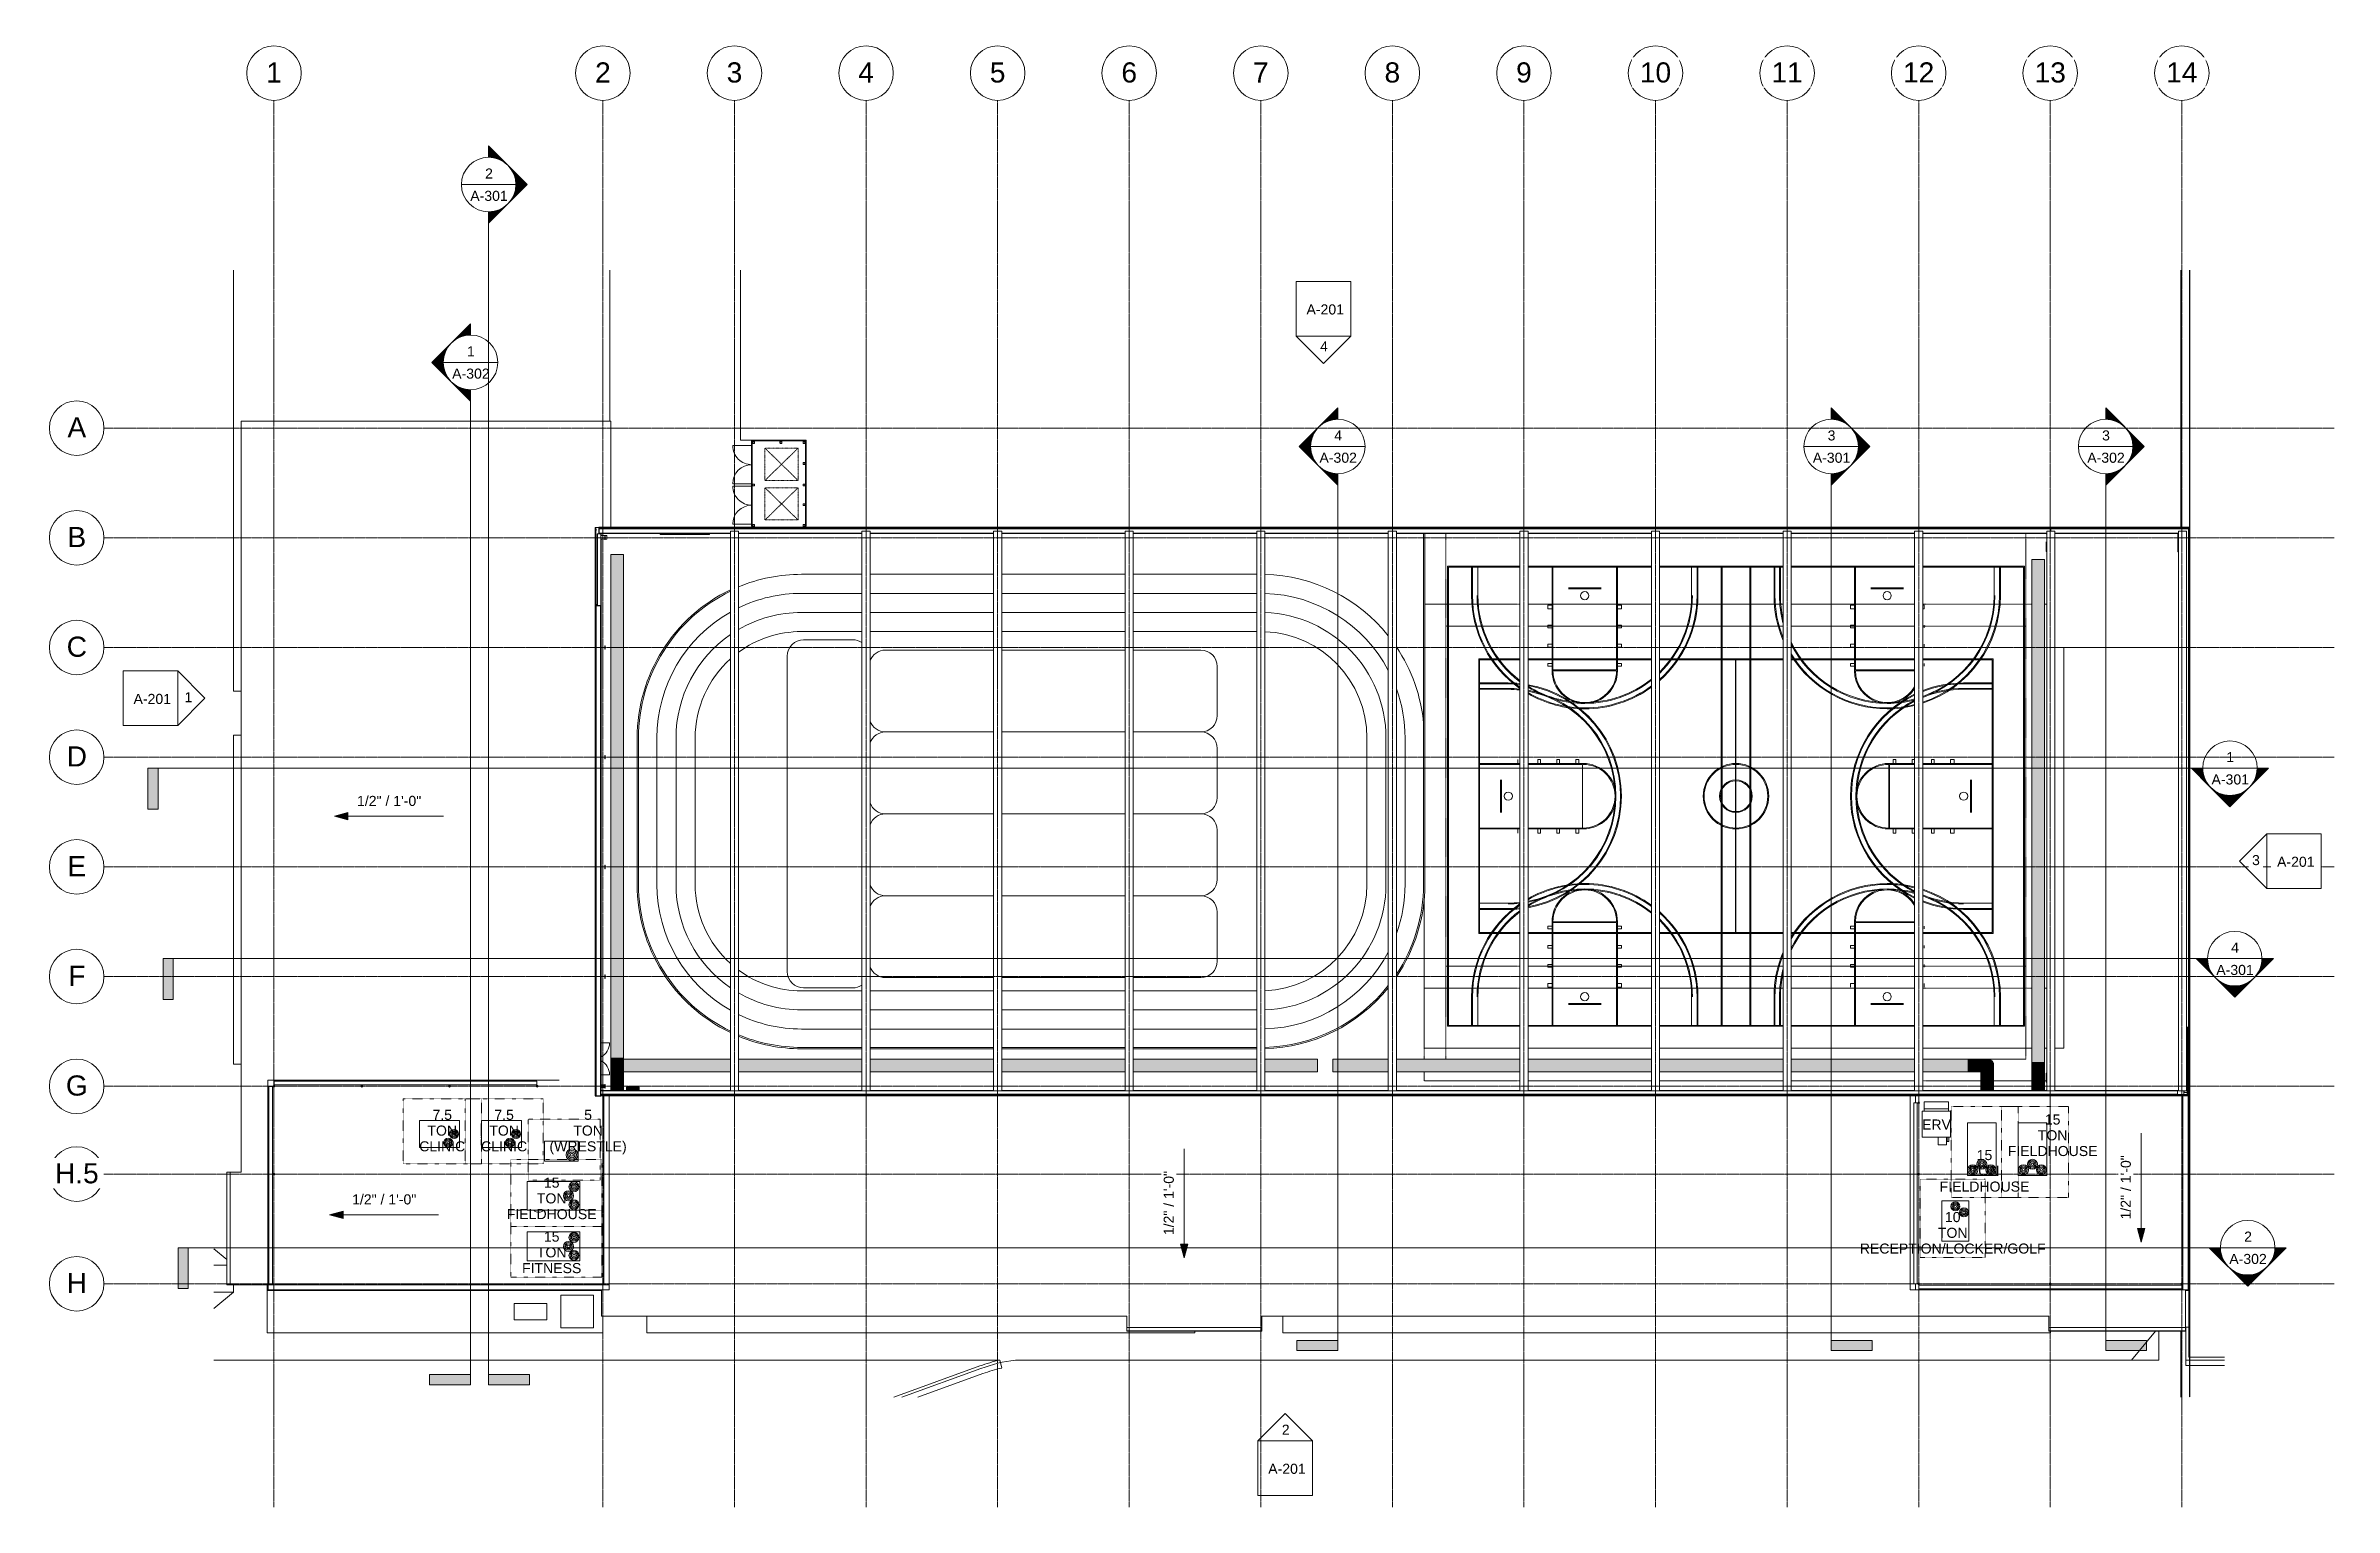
# Model space of a CAD drawing. Header units: inches. Extents: x 21571 to 32399, y -23276 to -19987.
# Drawn here: x 27364 to 32399, y -23276 to -20062 of the extents above; entities that cross this region are included whole.
import ezdxf

# ---------------------------------------------------------------- set-up
doc = ezdxf.new("R2010")
doc.units = ezdxf.units.IN
doc.header["$MEASUREMENT"] = 0
for name, pattern in [('Dash 1_16_', [0.125, 0.0625, -0.0625]), ('Dash dot', [0.625, 0.25, -0.1875, 0, -0.1875]), ('Grid Line 1_2_', [0.875, 0.5, -0.125, 0.125, -0.125]), ('Hidden', [0.28125, 0.1875, -0.09375]), ('Hidden 1_8_', [0.1875, 0.125, -0.0625])]:
    doc.linetypes.add(name, pattern=pattern)
for name, color, linetype, lineweight in [('A-DETL-HDLN', 90, 'Hidden 1_8_', 9), ('A-DOOR', 31, 'Continuous', 9), ('A-FLOR', 192, 'Continuous', 9), ('A-FLOR-CLRS', 90, 'Dash 1_16_', 9), ('A-FLOR-HRAL', 11, 'Continuous', 9), ('A-FLOR-OTLN', 90, 'Continuous', 9), ('A-GLAZ-CWMG', 51, 'Continuous', 9), ('A-PROP-SBCK', 71, 'Hidden', 25), ('A-ROOF', 132, 'Continuous', 9), ('A-ROOF-OTLN', 132, 'Continuous', 9), ('A-WALL', 113, 'Continuous', 9), ('A-WALL-PATT', 111, 'Continuous', 25), ('C-BLDG-PADS', 91, 'Continuous', 9), ('C-TOPO', 7, 'Continuous', 9), ('Conc', 7, 'Continuous', 9), ('E-ELEC-EQPM', 71, 'Continuous', 9), ('EOP-PR', 4, 'Continuous', 9), ('G-ANNO-DIMS', 111, 'Continuous', 9), ('G-ANNO-SYMB', 111, 'Continuous', 9), ('I-WALL', 2, 'Continuous', 9), ('L-SITE-WALL', 31, 'Continuous', 9), ('M-EQPM', 50, 'Continuous', 9), ('M-EQPM-IDEN', 50, 'Continuous', 9), ('M-HVAC-DUCT', 70, 'Continuous', 9), ('M-HVAC-DUCT-ANNO', 70, 'Continuous', 9), ('S-BEAM', 12, 'Continuous', 9), ('S-COLS', 52, 'Continuous', 9), ('S-GRID', 1, 'Continuous', 9), ('S-GRID-IDEN', 1, 'Continuous', 9)]:
    doc.layers.add(name, color=color, linetype=linetype, lineweight=lineweight)
doc.styles.add('Arial', font='arial.ttf', dxfattribs={"height": 44.258982})
doc.styles.add('Arial_1', font='arial.ttf', dxfattribs={"height": 22.129491})
pattern_1 = [(45, (5793.642, 0), (-23.758788, 23.758788), []), (45, (5793.642, 36), (-23.758788, 23.758788), [])]
pattern_2 = [(0, (5793.642, 0), (0, 30), []), (90, (5793.642, 0), (-30, 2e-15), [])]

msp = doc.modelspace()

# ---------------------------------------------------------------- texts
at = {"layer": 'G-ANNO-DIMS', "char_height": 22.129, "width": 168.21, "attachment_point": 1, "line_spacing_factor": 0.938532, "style": 'Arial_1', "bg_fill": 3, "box_fill_scale": 1.25, "bg_fill_color": 0, "bg_fill_transparency": 0}
for insert in [(28049, -21711.4), (28038.2, -22587.7)]:
    msp.add_mtext('1/2" / 1\'-0"', dxfattribs=dict(at, insert=insert))
at = {"layer": 'G-ANNO-SYMB', "attachment_point": 2, "line_spacing_factor": 0.938532, "style": 'Arial_1'}
for s, insert, char_height, width in [('2', (28339.4, -20331.7), 22.1, 20.52), ('A-301', (28339.4, -20380.8), 22.13, 98.28), ('1', (28299.6, -20722.7), 22.1, 20.52), ('A-302', (28299.6, -20771.7), 22.13, 98.28), ('4', (30207.8, -20907.7), 22.1, 20.52), ('3', (31293.3, -20907.7), 22.1, 20.52), ('3', (31897.2, -20907.7), 22.1, 20.52), ('A-302', (30207.8, -20956.7), 22.13, 98.28), ('A-301', (31293.3, -20956.7), 22.13, 98.28), ('A-302', (31897.2, -20956.7), 22.13, 98.28), ('1', (32170.6, -21615.1), 22.1, 20.52), ('A-301', (32170.6, -21664.2), 22.13, 98.28), ('4', (32181.1, -22034), 22.1, 20.52), ('A-301', (32181.1, -22083.1), 22.13, 98.28), ('2', (32209.7, -22669.6), 22.1, 20.52), ('A-302', (32209.7, -22718.7), 22.13, 98.28)]:
    msp.add_mtext(s, dxfattribs=dict(at, insert=insert, char_height=char_height, width=width))
at = {"layer": 'M-EQPM-IDEN', "attachment_point": 2, "line_spacing_factor": 0.938532, "style": 'Arial_1'}
for s, insert, char_height, width in [('7.5\\PTON\\PCLINIC', (28236.5, -22401.8), 22.13, 120.42), ('7.5\\PTON\\PCLINIC', (28372.6, -22401.8), 22.13, 120.42), ('5\\PTON\\P(WRESTLE)', (28557.4, -22401.8), 22.13, 201.96), ('ERV', (31524.2, -22423.1), 22.13, 75.6), ('15\\PTON\\PFIELDHOUSE', (31779.8, -22412.1), 22.13, 234.9), ('15\\PTON\\PFIELDHOUSE', (31629.9, -22490.3), 22.13, 234.9), ('15\\PTON\\PFIELDHOUSE', (28477.3, -22550.9), 22.13, 234.9), ('10\\PTON\\PRECEPTION/LOCKER/GOLF', (31559.9, -22626.6), 22.129, 486.27), ('15\\PTON\\PFITNESS', (28477.3, -22669.6), 22.13, 155.25)]:
    msp.add_mtext(s, dxfattribs=dict(at, insert=insert, char_height=char_height, width=width))

# ---------------------------------------------------------------- blocks, each defined once
blk = doc.blocks.new('Family7 - Family7-772884-Roof Low')
at = {"layer": 'S-BEAM'}
for p, q in [((23076.9, -22360.2), (23076.9, -21129.5)), ((23076.9, -21129.5), (23094.9, -21129.5)), ((23094.9, -21129.5), (23094.9, -22360.2)), ((23076.9, -22360.2), (23094.9, -22360.2))]:
    blk.add_line(p, q, dxfattribs=at)
blk = doc.blocks.new('Girt_Z - 8_D-904143-Roof Low')
at = {"layer": 'S-BEAM'}
for p, q in [((23076.9, -22360.1), (22791.5, -22360.1)), ((22791.5, -22367.4), (26260.9, -22367.4)), ((22791.5, -22367.5), (26260.9, -22367.5)), ((22791.5, -22368.1), (26260.9, -22368.1)), ((23366.4, -22360.1), (23094.9, -22360.1)), ((23655.9, -22360.1), (23384.4, -22360.1)), ((23945.4, -22360.1), (23673.9, -22360.1)), ((24234.9, -22360.1), (23963.4, -22360.1)), ((24524.4, -22360.1), (24252.9, -22360.1)), ((24813.9, -22360.1), (24542.4, -22360.1)), ((25103.4, -22360.1), (24831.9, -22360.1)), ((25392.9, -22360.1), (25121.4, -22360.1)), ((25682.4, -22360.1), (25410.9, -22360.1)), ((25971.9, -22360.1), (25700.4, -22360.1)), ((26260.9, -22360.1), (25991.3, -22360.1)), ((26260.9, -22360.1), (26260.9, -22360.2)), ((26260.9, -22360.2), (26260.9, -22367.4)), ((26260.9, -22367.4), (26260.9, -22367.5)), ((26260.9, -22367.5), (26260.9, -22368.1))]:
    blk.add_line(p, q, dxfattribs=at)
blk = doc.blocks.new('Girt_C - 8_D-560231-Roof Low')
at = {"layer": 'S-BEAM'}
for p, q in [((22805.3, -21139.1), (22791.5, -21139.1)), ((22792, -21147.1), (22800.8, -21147.1)), ((22801.3, -21147.1), (22805.3, -21147.1)), ((22805.3, -21139.1), (22805.3, -21139.2)), ((22805.3, -21139.2), (22805.3, -21146.9)), ((22805.3, -21146.9), (22805.3, -21147.1))]:
    blk.add_line(p, q, dxfattribs=at)
blk = doc.blocks.new('Girt_Z - 8_D-983210-Roof Low')
at = {"layer": 'S-BEAM'}
for p, q in [((22783.5, -21135.1), (22784.1, -21135.1)), ((22783.5, -21135.1), (22783.5, -21293.7)), ((22784.1, -21135.1), (22784.2, -21135.1)), ((22784.1, -21135.1), (22784.1, -21293.7)), ((22784.2, -21135.1), (22791.3, -21135.1)), ((22784.2, -21135.1), (22784.2, -21293.7)), ((22791.3, -21135.1), (22791.5, -21135.1)), ((22791.5, -21139.8), (22791.5, -21135.1)), ((22791.5, -21293.7), (22791.5, -21147.8))]:
    blk.add_line(p, q, dxfattribs=at)
blk = doc.blocks.new('Carrier_48TC_Standard_Efficiency_Gas_Heat_Electric_Cooling_Packaged_Rooftop_Unit_3_to_15_nominal_tons - 15 ton 48TC__16-873539-Roof Low')
at = {"layer": 'M-EQPM', "linetype": 'Dash dot'}
for p, q in [((-105.9, -79.7), (-105.9, 67.7)), ((-105.9, 67.7), (93.9, 67.7)), ((93.9, 67.7), (93.9, -79.7)), ((93.9, -79.7), (-105.9, -79.7))]:
    blk.add_line(p, q, dxfattribs=at)
at = {"layer": 'M-EQPM'}
for p, q in [((57.9, 31.7), (-57.9, 31.7)), ((-57.9, 31.7), (-57.9, -31.7)), ((57.9, -31.7), (57.9, 31.7)), ((58.1, 27.3), (57.9, 27.3)), ((57.9, 15.4), (58.1, 15.4)), ((58.1, 10.3), (57.9, 10.3)), ((57.9, 9.3), (58.1, 9.3)), ((58.1, 6.7), (57.9, 6.7)), ((58.1, 27.3), (58.1, 15.4)), ((58.1, 9.3), (58.1, 10.3)), ((58.1, 10.3), (58.1, 9.3)), ((58.1, 6.7), (58.1, -25.1)), ((-57.9, -31.7), (57.9, -31.7)), ((57.9, -25.1), (58.1, -25.1))]:
    blk.add_line(p, q, dxfattribs=at)
for centre, radius in [((-44.9, 19.7), 11), ((-44.9, 19.7), 8.25), ((-44.9, 19.7), 5.5), ((-44.9, 19.7), 2.75), ((-32.9, 0), 11), ((-32.9, 0), 8.25), ((-32.9, 0), 5.5), ((-32.9, 0), 2.75), ((-44.9, -19.7), 11), ((-44.9, -19.7), 8.25), ((-44.9, -19.7), 5.5), ((-44.9, -19.7), 2.75)]:
    blk.add_circle(centre, radius, dxfattribs=at)
blk = doc.blocks.new('Rectangular Mullion - Profile_Polycarbonate_Upper and left-750942-Roof Low')
at = {"layer": 'A-GLAZ-CWMG', "lineweight": 13}
for p, q in [((-3.622, 1.141125), (0, 1.141125)), ((-3.622, 0.787125), (-3.622, 1.141125)), ((-3.372, 0.787125), (-3.622, 0.787125)), ((-0.0625, 1.078625), (-3.5595, 1.078625)), ((-3.5595, 1.078625), (-3.5595, 0.849625)), ((-3.5595, 0.849625), (-3.372, 0.849625)), ((-3.372, 0.849625), (-3.372, 0.787125)), ((-0.0625, -0.922375), (-0.0625, 1.078625)), ((0, 1.141125), (0, -0.984875)), ((-2.834, -0.984875), (-2.834, -0.859875)), ((-2.834, -0.859875), (-2.7715, -0.859875)), ((0, -0.984875), (-2.834, -0.984875)), ((-2.7715, -0.859875), (-2.7715, -0.922375)), ((-2.7715, -0.922375), (-0.0625, -0.922375))]:
    blk.add_line(p, q, dxfattribs=at)
blk = doc.blocks.new('Rectangular Mullion - Profile_Polycarbonate_right-752683-Roof Low')
at = {"layer": 'A-GLAZ-CWMG', "lineweight": 13}
for p, q in [((0, 1.141125), (-3.622, 1.141125)), ((-3.622, 1.141125), (-3.622, 0.787125)), ((-3.622, 0.787125), (-3.372, 0.787125)), ((-3.5595, 0.849625), (-3.5595, 1.078625)), ((-3.5595, 1.078625), (-0.0625, 1.078625)), ((-3.372, 0.849625), (-3.5595, 0.849625)), ((-3.372, 0.787125), (-3.372, 0.849625)), ((-0.0625, 1.078625), (-0.0625, -0.922375)), ((0, -0.984875), (0, 1.141125)), ((-2.7715, -0.859875), (-2.834, -0.859875)), ((-2.834, -0.859875), (-2.834, -0.984875)), ((-2.834, -0.984875), (0, -0.984875)), ((-2.7715, -0.922375), (-2.7715, -0.859875)), ((-0.0625, -0.922375), (-2.7715, -0.922375))]:
    blk.add_line(p, q, dxfattribs=at)
blk = doc.blocks.new('Rectangular Mullion - Profile_Polycarbonate_Upper and left-1002642-Roof Low')
at = {"layer": 'A-GLAZ-CWMG', "lineweight": 13}
for p, q in [((-3.622, 1.141125), (0, 1.141125)), ((-3.622, 0.787125), (-3.622, 1.141125)), ((-3.372, 0.787125), (-3.622, 0.787125)), ((-0.0625, 1.078625), (-3.5595, 1.078625)), ((-3.5595, 1.078625), (-3.5595, 0.849625)), ((-3.5595, 0.849625), (-3.372, 0.849625)), ((-3.372, 0.849625), (-3.372, 0.787125)), ((-0.0625, -0.922375), (-0.0625, 1.078625)), ((0, 1.141125), (0, -0.984875)), ((-2.834, -0.984875), (-2.834, -0.859875)), ((-2.834, -0.859875), (-2.7715, -0.859875)), ((0, -0.984875), (-2.834, -0.984875)), ((-2.7715, -0.859875), (-2.7715, -0.922375)), ((-2.7715, -0.922375), (-0.0625, -0.922375))]:
    blk.add_line(p, q, dxfattribs=at)
blk = doc.blocks.new('Rectangular Mullion - Profile_Polycarbonate_right-1002643-Roof Low')
at = {"layer": 'A-GLAZ-CWMG', "lineweight": 13}
for p, q in [((0, 1.141125), (-3.622, 1.141125)), ((-3.622, 1.141125), (-3.622, 0.787125)), ((-3.622, 0.787125), (-3.372, 0.787125)), ((-3.5595, 0.849625), (-3.5595, 1.078625)), ((-3.5595, 1.078625), (-0.0625, 1.078625)), ((-3.372, 0.849625), (-3.5595, 0.849625)), ((-3.372, 0.787125), (-3.372, 0.849625)), ((-0.0625, 1.078625), (-0.0625, -0.922375)), ((0, -0.984875), (0, 1.141125)), ((-2.7715, -0.859875), (-2.834, -0.859875)), ((-2.834, -0.859875), (-2.834, -0.984875)), ((-2.834, -0.984875), (0, -0.984875)), ((-2.7715, -0.922375), (-2.7715, -0.859875)), ((-0.0625, -0.922375), (-2.7715, -0.922375))]:
    blk.add_line(p, q, dxfattribs=at)
blk = doc.blocks.new('Rectangular Mullion - Rectangular Mullion 1-827988-Roof Low')
at = {"layer": 'A-GLAZ-CWMG'}
for p, q in [((26285.5, -22797.4), (26284, -22797.4)), ((26285.5, -22796.4), (26285.5, -22797.4))]:
    blk.add_line(p, q, dxfattribs=at)
blk = doc.blocks.new('Rectangular Mullion - Rectangular Mullion 1-769201-Roof Low')
at = {"layer": 'A-GLAZ-CWMG'}
blk.add_line((26285.5, -22724), (26285.5, -22760.2), dxfattribs=at)
blk = doc.blocks.new('Rectangular Mullion - Rectangular Mullion 1-779532-Roof Low')
at = {"layer": 'A-GLAZ-CWMG'}
for p, q in [((26284, -22687.9), (26285.5, -22687.9)), ((26285.5, -22687.9), (26285.5, -22724))]:
    blk.add_line(p, q, dxfattribs=at)
blk = doc.blocks.new('Rectangular Mullion - Rectangular Mullion 1-1006469-Roof Low')
at = {"layer": 'A-GLAZ-CWMG'}
for p, q in [((22057.5, -22795.4), (22057.5, -22786.7)), ((22059, -22795.4), (22057.5, -22795.4)), ((22059.9, -22795.4), (22059.3, -22795.4))]:
    blk.add_line(p, q, dxfattribs=at)
blk = doc.blocks.new('HSS-Round Hollow Structural Section-Column - HSS4X0_220-947151-Roof Low')
at = {"layer": 'S-COLS'}
for radius, start, end in [(2, 0, 180), (2, 180, 0), (1.8, 0, 180), (1.8, 180, 0)]:
    blk.add_arc((0, 0), radius, start, end, dxfattribs=at)
blk = doc.blocks.new('HSS-Hollow Structural Section-Column - HSS6X6X1_4-806947-Roof Low')
at = {"layer": 'S-COLS'}
for p, q in [((-3, 0.1), (-3, 2.5)), ((-2.8, 2.5), (-2.8, 0.1)), ((-2.5, 3), (2.5, 3)), ((2.5, 2.8), (-2.5, 2.8)), ((2.8, 0.1), (2.8, 2.5)), ((3, 2.5), (3, 0.1)), ((-3, -2.5), (-3, -0.1)), ((-2.8, -0.1), (-2.8, -2.5)), ((-2.5, -2.8), (2.5, -2.8)), ((2.5, -3), (-2.5, -3)), ((2.8, -2.5), (2.8, -0.1)), ((3, -0.1), (3, -2.5))]:
    blk.add_line(p, q, dxfattribs=at)
for centre, radius, start, end in [((-2.5, 2.5), 0.466, 90, 180), ((-2.5, 2.5), 0.233, 90, 180), ((2.5, 2.5), 0.466, 360, 90), ((2.5, 2.5), 0.233, 0, 90), ((-2.5, -2.5), 0.466, 180, 270), ((-2.5, -2.5), 0.233, 180, 270), ((2.5, -2.5), 0.466, 270, 360), ((2.5, -2.5), 0.233, 270, 360)]:
    blk.add_arc(centre, radius, start, end, dxfattribs=at)
blk = doc.blocks.new('Girt_C - 8_D-947122-Roof Low')
at = {"layer": 'S-BEAM'}
for p, q in [((22651.1, -22339.1), (22073.1, -22339.1)), ((22073.1, -22339.2), (22073.1, -22339.1)), ((22073.1, -22346.9), (22073.1, -22339.2)), ((22073.1, -22347.1), (22073.1, -22346.9)), ((22073.1, -22347.1), (22651.1, -22347.1)), ((22651.1, -22339.1), (22651.1, -22339.2)), ((22651.1, -22339.2), (22651.1, -22346.9)), ((22651.1, -22346.9), (22651.1, -22347.1))]:
    blk.add_line(p, q, dxfattribs=at)
blk = doc.blocks.new('Girt_C - 8_D-948458-Roof Low')
at = {"layer": 'S-BEAM'}
for p, q in [((22061.6, -22350.6), (22061.6, -22786.7)), ((22061.6, -22350.6), (22061.8, -22350.6)), ((22061.8, -22350.6), (22069.5, -22350.6)), ((22069.5, -22350.6), (22069.6, -22350.6)), ((22069.6, -22786.7), (22069.6, -22350.6))]:
    blk.add_line(p, q, dxfattribs=at)
blk = doc.blocks.new('Door_Single_Storefront - one-815663-Roof Low')
at = {"layer": 'A-DOOR'}
blk.add_line((-17.6, -35.2), (-17.6, -16.5), dxfattribs=at)
blk.add_arc((-17.6, 0), 35.2, 270, 331.9067, dxfattribs=at)
blk = doc.blocks.new('Door_Single_Storefront - one-824383-Roof Low')
at = {"layer": 'A-DOOR'}
blk.add_line((-17.6, 35.2), (-17.6, 16.5), dxfattribs=at)
blk.add_arc((-17.6, 0), 35.2, 28.0933, 90, dxfattribs=at)
blk = doc.blocks.new('Carrier_48TC_Standard_Efficiency_Gas_Heat_Electric_Cooling_Packaged_Rooftop_Unit_3_to_15_nominal_tons - 7_5 ton 48TC__08-873531-Roof Low')
at = {"layer": 'M-EQPM', "linetype": 'Dash dot'}
for p, q in [((-92.1, 29.7), (-92.1, 65.7)), ((-92.1, 65.7), (80.1, 65.7)), ((80.1, 65.7), (80.1, -77.8)), ((-92.1, -77.8), (-92.1, -29.8)), ((80.1, -77.8), (-92.1, -77.8))]:
    blk.add_line(p, q, dxfattribs=at)
at = {"layer": 'M-EQPM'}
for p, q in [((44.1, 29.7), (-44.1, 29.7)), ((-44.1, 29.7), (-44.1, -29.8)), ((44.1, -29.8), (44.1, 29.7)), ((44.2, 24.7), (44.1, 24.7)), ((44.1, 12.1), (44.2, 12.1)), ((44.2, 8.1), (44.1, 8.1)), ((44.1, 7.1), (44.2, 7.1)), ((44.2, 4.9), (44.1, 4.9)), ((44.2, 24.7), (44.2, 12.1)), ((44.2, 7.1), (44.2, 8.1)), ((44.2, 8.1), (44.2, 7.1)), ((44.2, 4.9), (44.2, -23.5)), ((-44.1, -29.8), (44.1, -29.8)), ((44.1, -23.5), (44.2, -23.5))]:
    blk.add_line(p, q, dxfattribs=at)
for centre, radius in [((-32.1, 0), 10), ((-32.1, 0), 7.5), ((-32.1, 0), 5), ((-32.1, 0), 2.5), ((-19.1, 18.7), 10), ((-19.1, 18.7), 7.5), ((-19.1, 18.7), 5), ((-19.1, 18.7), 2.5)]:
    blk.add_circle(centre, radius, dxfattribs=at)
blk = doc.blocks.new('Carrier_48TC_Standard_Efficiency_Gas_Heat_Electric_Cooling_Packaged_Rooftop_Unit_3_to_15_nominal_tons - 7_5 ton 48TC__08-V3-Roof Low')
at = {"layer": 'M-EQPM', "linetype": 'Dash dot'}
for p, q in [((-92.1, -77.8), (-92.1, 65.7)), ((-92.1, 65.7), (80.1, 65.7)), ((80.1, 65.7), (80.1, -77.8)), ((80.1, -77.8), (-92.1, -77.8))]:
    blk.add_line(p, q, dxfattribs=at)
at = {"layer": 'M-EQPM'}
for p, q in [((44.1, 29.7), (-44.1, 29.7)), ((-44.1, 29.7), (-44.1, -29.8)), ((44.1, -29.8), (44.1, 29.7)), ((44.2, 24.7), (44.1, 24.7)), ((44.1, 12.1), (44.2, 12.1)), ((44.2, 8.1), (44.1, 8.1)), ((44.1, 7.1), (44.2, 7.1)), ((44.2, 4.9), (44.1, 4.9)), ((44.2, 24.7), (44.2, 12.1)), ((44.2, 7.1), (44.2, 8.1)), ((44.2, 8.1), (44.2, 7.1)), ((44.2, 4.9), (44.2, -23.5)), ((-44.1, -29.8), (44.1, -29.8)), ((44.1, -23.5), (44.2, -23.5))]:
    blk.add_line(p, q, dxfattribs=at)
for centre, radius in [((-32.1, 0), 10), ((-32.1, 0), 7.5), ((-32.1, 0), 5), ((-32.1, 0), 2.5), ((-19.1, 18.7), 10), ((-19.1, 18.7), 7.5), ((-19.1, 18.7), 5), ((-19.1, 18.7), 2.5)]:
    blk.add_circle(centre, radius, dxfattribs=at)
blk = doc.blocks.new('Carrier_48TC_Standard_Efficiency_Gas_Heat_Electric_Cooling_Packaged_Rooftop_Unit_3_to_15_nominal_tons - 5 ton 48TC__06-873527-Roof Low')
at = {"layer": 'M-EQPM', "linetype": 'Dash dot'}
for p, q in [((-85.2, -70), (-85.2, 64)), ((-85.2, 64), (73.2, 64)), ((73.2, 64), (73.2, -70)), ((73.2, -70), (-85.2, -70))]:
    blk.add_line(p, q, dxfattribs=at)
at = {"layer": 'M-EQPM'}
for p, q in [((37.2, 22), (-37.2, 22)), ((-37.2, 22), (-37.2, -22)), ((37.2, -22), (37.2, 22)), ((37.3, 19.7), (37.2, 19.7)), ((37.2, 9.2), (37.3, 9.2)), ((37.3, 5.3), (37.2, 5.3)), ((37.2, 4.2), (37.3, 4.2)), ((37.3, 1.4), (37.2, 1.4)), ((37.3, 19.7), (37.3, 9.2)), ((37.3, 4.2), (37.3, 5.3)), ((37.3, 5.3), (37.3, 4.2)), ((37.3, 1.4), (37.3, -15.4)), ((-37.2, -22), (37.2, -22)), ((37.2, -15.4), (37.3, -15.4))]:
    blk.add_line(p, q, dxfattribs=at)
for radius in [13, 9.75, 6.5, 3.25]:
    blk.add_circle((-23.2, 8), radius, dxfattribs=at)
blk = doc.blocks.new('Carrier_48TC_Standard_Efficiency_Gas_Heat_Electric_Cooling_Packaged_Rooftop_Unit_3_to_15_nominal_tons - 10 ton 48TC__12-873535-Roof Low')
at = {"layer": 'M-EQPM', "linetype": 'Dash dot'}
for p, q in [((-92.1, -77.8), (-92.1, 65.7)), ((-92.1, 65.7), (80.1, 65.7)), ((80.1, 65.7), (80.1, -77.8)), ((80.1, -77.8), (-92.1, -77.8))]:
    blk.add_line(p, q, dxfattribs=at)
at = {"layer": 'M-EQPM'}
for p, q in [((44.1, 29.7), (-44.1, 29.7)), ((-44.1, 29.7), (-44.1, -29.8)), ((44.1, -29.8), (44.1, 29.7)), ((44.2, 24.7), (44.1, 24.7)), ((44.1, 12.1), (44.2, 12.1)), ((44.2, 8.1), (44.1, 8.1)), ((44.1, 7.1), (44.2, 7.1)), ((44.2, 4.9), (44.1, 4.9)), ((44.2, 24.7), (44.2, 12.1)), ((44.2, 7.1), (44.2, 8.1)), ((44.2, 8.1), (44.2, 7.1)), ((44.2, 4.9), (44.2, -23.5)), ((-44.1, -29.8), (44.1, -29.8)), ((44.1, -23.5), (44.2, -23.5))]:
    blk.add_line(p, q, dxfattribs=at)
for centre, radius in [((-32.1, 0), 10), ((-32.1, 0), 7.5), ((-32.1, 0), 5), ((-32.1, 0), 2.5), ((-19.1, 18.7), 10), ((-19.1, 18.7), 7.5), ((-19.1, 18.7), 5), ((-19.1, 18.7), 2.5)]:
    blk.add_circle(centre, radius, dxfattribs=at)
blk = doc.blocks.new('he3xrtf - 115 V Single Phase-880047-Roof Low')
at = {"layer": 'M-EQPM', "lineweight": 15}
for p, q in [((28.6, 31.2), (-28.6, 31.2)), ((-28.6, 31.2), (-28.6, -31.2)), ((28.6, -31.2), (28.6, 31.2)), ((28.6, 27), (33.8, 27)), ((28.6, -27), (28.6, 27)), ((33.8, 27), (48.5, 27)), ((33.8, 27), (33.8, -27)), ((48.5, 27), (48.5, -27)), ((-45.4, -4), (-28.6, -4)), ((-45.4, -4), (-45.4, -22)), ((-28.6, -22), (-45.4, -22)), ((-38.7, -27.8), (-38.7, -23.8)), ((-28.6, -23.8), (-38.7, -23.8)), ((-38.7, -27.8), (-28.6, -27.8)), ((-28.6, -4), (-28.6, -22)), ((-28.6, -31.2), (28.6, -31.2)), ((33.8, -27), (28.6, -27)), ((48.5, -27), (33.8, -27))]:
    blk.add_line(p, q, dxfattribs=at)
blk = doc.blocks.new('Girt_Z - 8_D-984127-Roof Low')
at = {"layer": 'S-BEAM'}
for p, q in [((26282.6, -22364.1), (26282.6, -22220.5)), ((26282.7, -22364.1), (26282.7, -22220.5)), ((26283.3, -22364.1), (26283.3, -22220.5)), ((26275.3, -22360.2), (26275.3, -22364.1)), ((26275.4, -22364.1), (26275.3, -22364.1)), ((26282.2, -22364.1), (26275.4, -22364.1)), ((26282.6, -22364.1), (26282.2, -22364.1)), ((26282.7, -22364.1), (26282.6, -22364.1)), ((26283.3, -22364.1), (26282.7, -22364.1))]:
    blk.add_line(p, q, dxfattribs=at)
blk = doc.blocks.new('Round Elbow - 1_5 D-870650-Roof Low')
at = {"layer": 'M-HVAC-DUCT'}
for points in [[(25810.6, -22304.1), (25856.4, -22304.1), (25856.1, -22301.5), (25855.2, -22298.7), (25854.2, -22296.6), (25852.9, -22294.9), (25851.4, -22293.3), (25849.4, -22291.9), (25846.8, -22290.8), (25844.4, -22290.2), (25841.2, -22290.1), (25800.4, -22290.1), (25800.4, -22304.1), (25805.5, -22304.1)], [(25842.1, -22318.1), (25843.6, -22317.9), (25845.4, -22317.7), (25847.3, -22317.1), (25849.7, -22315.9), (25851.6, -22314.5), (25853.1, -22313.1), (25854.6, -22310.8), (25855.5, -22308.8), (25856.1, -22306.5), (25856.4, -22304.1), (25800.4, -22304.1), (25800.4, -22318.1), (25841.4, -22318.1)]]:
    blk.add_hatch(color=256, dxfattribs=at).paths.add_polyline_path(points, flags=0)
for p, q in [((25800.4, -22304.1), (25800.4, -22290.1)), ((25800.4, -22318.1), (25800.4, -22304.1))]:
    blk.add_line(p, q, dxfattribs=at)
at = {"layer": 'M-HVAC-DUCT', "flags": 128}
for points in [[(25842.4, -22290.1), (25842.3, -22290.1), (25842.2, -22290.1), (25842.1, -22290.1), (25841.8, -22290.1), (25841.5, -22290.1), (25841.2, -22290.1), (25840.7, -22290.1), (25840.2, -22290.1), (25839.7, -22290.1), (25839, -22290.1), (25838.4, -22290.1), (25837.6, -22290.1), (25836.8, -22290.1), (25835.9, -22290.1), (25835, -22290.1), (25834, -22290.1), (25833, -22290.1), (25831.9, -22290.1), (25830.8, -22290.1), (25829.6, -22290.1), (25828.4, -22290.1), (25827.1, -22290.1), (25825.8, -22290.1), (25824.4, -22290.1), (25823, -22290.1), (25821.6, -22290.1), (25820.2, -22290.1), (25818.7, -22290.1), (25817.1, -22290.1), (25815.6, -22290.1), (25814, -22290.1), (25812.4, -22290.1), (25810.8, -22290.1), (25809.1, -22290.1), (25807.5, -22290.1), (25805.8, -22290.1), (25804.2, -22290.1), (25802.5, -22290.1), (25800.8, -22290.1), (25800.4, -22290.1)], [(25800.4, -22318.1), (25802, -22318.1), (25803.7, -22318.1), (25805.4, -22318.1), (25807, -22318.1), (25808.7, -22318.1), (25810.3, -22318.1), (25812, -22318.1), (25813.6, -22318.1), (25815.2, -22318.1), (25816.7, -22318.1), (25818.2, -22318.1), (25819.8, -22318.1), (25821.2, -22318.1), (25822.7, -22318.1), (25824.1, -22318.1), (25825.4, -22318.1), (25826.8, -22318.1), (25828.1, -22318.1), (25829.3, -22318.1), (25830.5, -22318.1), (25831.6, -22318.1), (25832.7, -22318.1), (25833.8, -22318.1), (25834.8, -22318.1), (25835.7, -22318.1), (25836.6, -22318.1), (25837.4, -22318.1), (25838.2, -22318.1), (25838.9, -22318.1), (25839.5, -22318.1), (25840.1, -22318.1), (25840.6, -22318.1), (25841, -22318.1), (25841.4, -22318.1), (25841.7, -22318.1), (25842, -22318.1), (25842.2, -22318.1), (25842.3, -22318.1), (25842.4, -22318.1), (25842.4, -22318.1)]]:
    blk.add_lwpolyline(points, dxfattribs=at)
at = {"layer": 'M-HVAC-DUCT'}
for start, end in [(90, 90.5138), (81.7791, 90), (0, 80), (290, 0), (270, 280)]:
    blk.add_arc((25842.4, -22304.1), 14, start, end, dxfattribs=at)
blk = doc.blocks.new('Round Elbow - 1_5 D-V4-Roof Low')
at = {"layer": 'M-HVAC-DUCT'}
for points in [[(25949.2, -22359.3), (25954.5, -22359.3), (25954.5, -22354.1), (25952, -22353.8), (25949.2, -22352.9), (25947.1, -22351.8), (25945.2, -22350.4), (25943.5, -22348.5), (25942.2, -22346.7), (25941.3, -22344.3), (25940.7, -22342.3), (25940.5, -22341), (25940.5, -22359.3), (25949.1, -22359.3)], [(25956.7, -22359.3), (25968.5, -22359.3), (25968.5, -22340.2), (25968.3, -22342.6), (25967.4, -22345.5), (25966.4, -22347.4), (25964.9, -22349.5), (25962.5, -22351.5), (25960.4, -22352.7), (25957.8, -22353.6), (25955.8, -22354), (25954.5, -22354.1), (25954.5, -22359.3), (25955.8, -22359.3)]]:
    blk.add_hatch(color=256, dxfattribs=at).paths.add_polyline_path(points, flags=0)
at = {"layer": 'M-HVAC-DUCT', "flags": 128}
for points in [[(25940.5, -22359.3), (25940.5, -22358.3), (25940.5, -22357), (25940.5, -22355.6), (25940.5, -22354.4), (25940.5, -22353.1), (25940.5, -22351.9), (25940.5, -22350.8), (25940.5, -22349.7), (25940.5, -22348.6), (25940.5, -22347.6), (25940.5, -22346.7), (25940.5, -22345.8), (25940.5, -22345), (25940.5, -22344.2), (25940.5, -22343.5), (25940.5, -22342.9), (25940.5, -22342.3), (25940.5, -22341.8), (25940.5, -22341.4), (25940.5, -22341), (25940.5, -22340.7), (25940.5, -22340.4), (25940.5, -22340.2), (25940.5, -22340.1), (25940.5, -22340.1), (25940.5, -22340.1)], [(25968.5, -22339.7), (25968.5, -22339.9), (25968.5, -22340.1)], [(25968.5, -22340.1), (25968.5, -22340.2), (25968.5, -22340.4), (25968.5, -22340.6), (25968.5, -22340.9), (25968.5, -22341.3), (25968.5, -22341.7), (25968.5, -22342.2), (25968.5, -22342.7), (25968.5, -22343.4), (25968.5, -22344.1), (25968.5, -22344.8), (25968.5, -22345.6), (25968.5, -22346.5), (25968.5, -22347.4), (25968.5, -22348.4), (25968.5, -22349.4), (25968.5, -22350.5), (25968.5, -22351.6), (25968.5, -22352.8), (25968.5, -22354), (25968.5, -22355.3), (25968.5, -22356.6), (25968.5, -22358), (25968.5, -22359.3)]]:
    blk.add_lwpolyline(points, dxfattribs=at)
at = {"layer": 'M-HVAC-DUCT'}
for start, end in [(193.7244, 200), (351.7795, 0)]:
    blk.add_arc((25954.5, -22340.1), 14, start, end, dxfattribs=at)
blk = doc.blocks.new('Round Elbow - 1_5 D-V5-Roof Low')
at = {"layer": 'M-HVAC-DUCT'}
for points in [[(25854.7, -22346.1), (25856.4, -22346.1), (25856.4, -22304.1), (25856.1, -22306.6), (25855.1, -22309.6), (25853.9, -22311.8), (25852.5, -22313.7), (25850.3, -22315.5), (25848.2, -22316.7), (25845.6, -22317.6), (25843.1, -22318), (25842.4, -22318.1), (25842.4, -22346.1), (25854.5, -22346.1)], [(25842.4, -22346.1), (25842.4, -22318.1), (25828.4, -22318.1), (25828.4, -22346.1), (25839.9, -22346.1)]]:
    blk.add_hatch(color=256, dxfattribs=at).paths.add_polyline_path(points, flags=0)
for p, q in [((25842.2, -22290.1), (25842.4, -22290.1)), ((25842.4, -22346.1), (25828.4, -22346.1)), ((25856.4, -22346.1), (25842.4, -22346.1))]:
    blk.add_line(p, q, dxfattribs=at)
at = {"layer": 'M-HVAC-DUCT', "flags": 128}
for points in [[(25842.4, -22290.1), (25842.9, -22290.1), (25843.5, -22290.1), (25844, -22290.2), (25844.6, -22290.2), (25844.8, -22290.3)], [(25844.8, -22290.3), (25845.1, -22290.3), (25845.7, -22290.5), (25846.2, -22290.6), (25846.8, -22290.8), (25847.1, -22290.9)], [(25847.2, -22290.9), (25847.3, -22291), (25847.8, -22291.2), (25848.3, -22291.4), (25848.8, -22291.6), (25849.3, -22291.9), (25849.8, -22292.2), (25850.3, -22292.5), (25850.7, -22292.8), (25851.2, -22293.2), (25851.3, -22293.3)], [(25851.4, -22293.3), (25851.6, -22293.5), (25852, -22293.9), (25852.4, -22294.3), (25852.8, -22294.7), (25853.1, -22295.1), (25853.5, -22295.6), (25853.8, -22296), (25854.1, -22296.5), (25854.4, -22297), (25854.7, -22297.5), (25855, -22298), (25855.2, -22298.5), (25855.4, -22299), (25855.5, -22299.3)], [(25855.5, -22299.3), (25855.6, -22299.5), (25855.8, -22300), (25855.9, -22300.6), (25856, -22301.1), (25856.2, -22301.7), (25856.2, -22302.2), (25856.3, -22302.8), (25856.3, -22303.3), (25856.4, -22303.9), (25856.4, -22304.1)], [(25856.4, -22304.1), (25856.4, -22304.2), (25856.4, -22304.4), (25856.4, -22304.6), (25856.4, -22304.9), (25856.4, -22305.3), (25856.4, -22305.7), (25856.4, -22306.2), (25856.4, -22306.7), (25856.4, -22307.4), (25856.4, -22308.1), (25856.4, -22308.8), (25856.4, -22309.6), (25856.4, -22310.5), (25856.4, -22311.4), (25856.4, -22312.4), (25856.4, -22313.4), (25856.4, -22314.5), (25856.4, -22315.6), (25856.4, -22316.8), (25856.4, -22318), (25856.4, -22319.3), (25856.4, -22320.6), (25856.4, -22322), (25856.4, -22323.4), (25856.4, -22324.8), (25856.4, -22326.3), (25856.4, -22327.8), (25856.4, -22329.3), (25856.4, -22330.8), (25856.4, -22332.4), (25856.4, -22334), (25856.4, -22335.6), (25856.4, -22337.3), (25856.4, -22338.9), (25856.4, -22340.6), (25856.4, -22342.2), (25856.4, -22343.9), (25856.4, -22345.6), (25856.4, -22346.1)], [(25828.4, -22346.1), (25828.4, -22344.4), (25828.4, -22342.7), (25828.4, -22341), (25828.4, -22339.4), (25828.4, -22337.7), (25828.4, -22336.1), (25828.4, -22334.4), (25828.4, -22332.8), (25828.4, -22331.3), (25828.4, -22329.7), (25828.4, -22328.2), (25828.4, -22326.7), (25828.4, -22325.2), (25828.4, -22323.7), (25828.4, -22322.3), (25828.4, -22321), (25828.4, -22319.6), (25828.4, -22318.4), (25828.4, -22318.1)]]:
    blk.add_lwpolyline(points, dxfattribs=at)
at = {"layer": 'M-HVAC-DUCT'}
for start, end in [(90, 90.5138), (87.1921, 90), (81.7791, 82.4821)]:
    blk.add_arc((25842.4, -22304.1), 14, start, end, dxfattribs=at)
blk = doc.blocks.new('Round Elbow - 1_5 D-V6-Roof Low')
at = {"layer": 'M-HVAC-DUCT'}
for points in [[(22820.9, -22346.1), (22827.9, -22346.1), (22827.9, -22318.1), (22825.5, -22317.8), (22823.1, -22317.2), (22820.9, -22316.2), (22818.9, -22314.8), (22817.2, -22313.1), (22815.6, -22310.6), (22814.7, -22308.8), (22814.1, -22306.5), (22813.9, -22305), (22813.9, -22346.1), (22818.9, -22346.1)], [(22839, -22346.1), (22841.9, -22346.1), (22841.9, -22304.1), (22841.7, -22306.5), (22841, -22308.8), (22840, -22311.1), (22838.6, -22313.1), (22836.9, -22314.8), (22834.9, -22316.2), (22832.7, -22317.2), (22830.3, -22317.8), (22827.9, -22318.1), (22827.9, -22346.1), (22838.6, -22346.1)]]:
    blk.add_hatch(color=256, dxfattribs=at).paths.add_polyline_path(points, flags=0)
for p, q in [((22813.9, -22303.4), (22813.9, -22303.2)), ((22814, -22302.7), (22814, -22302.5)), ((22814.2, -22301.1), (22814.2, -22300.9)), ((22814.9, -22298.9), (22814.9, -22298.7)), ((22815.5, -22297.5), (22815.6, -22297.3)), ((22816.4, -22296.1), (22816.5, -22295.9)), ((22817.4, -22294.7), (22817.6, -22294.6)), ((22818.7, -22293.5), (22818.8, -22293.4)), ((22820.1, -22292.4), (22820.2, -22292.3)), ((22820.9, -22291.9), (22821.1, -22291.8)), ((22823.7, -22290.7), (22823.8, -22290.7)), ((22824.7, -22290.4), (22824.8, -22290.4)), ((22825.7, -22290.2), (22825.8, -22290.2)), ((22826.8, -22290.1), (22826.9, -22290.1)), ((22831, -22290.4), (22831.1, -22290.4)), ((22832, -22290.7), (22832.1, -22290.7)), ((22832.9, -22291), (22833.1, -22291.1)), ((22835.5, -22292.3), (22835.7, -22292.4)), ((22837.6, -22294), (22837.8, -22294.1)), ((22838.8, -22295.3), (22838.9, -22295.4)), ((22839.8, -22296.6), (22839.9, -22296.8)), ((22840.5, -22298), (22840.6, -22298.2)), ((22840.8, -22298.7), (22840.9, -22298.9)), ((22841.3, -22300.2), (22841.4, -22300.4)), ((22841.8, -22302.4), (22841.8, -22302.6)), ((22827.9, -22346.1), (22813.9, -22346.1)), ((22841.9, -22346.1), (22827.9, -22346.1))]:
    blk.add_line(p, q, dxfattribs=at)
at = {"layer": 'M-HVAC-DUCT', "flags": 128}
for points in [[(22813.9, -22346.1), (22813.9, -22344.4), (22813.9, -22342.7), (22813.9, -22341), (22813.9, -22339.4), (22813.9, -22337.7), (22813.9, -22336.1), (22813.9, -22334.4), (22813.9, -22332.8), (22813.9, -22331.3), (22813.9, -22329.7), (22813.9, -22328.2), (22813.9, -22326.7), (22813.9, -22325.2), (22813.9, -22323.7), (22813.9, -22322.3), (22813.9, -22321), (22813.9, -22319.6), (22813.9, -22318.4), (22813.9, -22317.1), (22813.9, -22315.9), (22813.9, -22314.8), (22813.9, -22313.7), (22813.9, -22312.6), (22813.9, -22311.6), (22813.9, -22310.7), (22813.9, -22309.8), (22813.9, -22309), (22813.9, -22308.2), (22813.9, -22307.5), (22813.9, -22306.9), (22813.9, -22306.3), (22813.9, -22305.8), (22813.9, -22305.4), (22813.9, -22305), (22813.9, -22304.7), (22813.9, -22304.4), (22813.9, -22304.2), (22813.9, -22304.1), (22813.9, -22304.1)], [(22841.9, -22318.1), (22841.9, -22319.3), (22841.9, -22320.6), (22841.9, -22322), (22841.9, -22323.4), (22841.9, -22324.8), (22841.9, -22326.3), (22841.9, -22327.8), (22841.9, -22329.3), (22841.9, -22330.8), (22841.9, -22332.4), (22841.9, -22334), (22841.9, -22335.6), (22841.9, -22337.3), (22841.9, -22338.9), (22841.9, -22340.6), (22841.9, -22342.2), (22841.9, -22343.9), (22841.9, -22345.6), (22841.9, -22346.1)]]:
    blk.add_lwpolyline(points, dxfattribs=at)
blk = doc.blocks.new('Round Elbow - 1_5 D-V7-Roof Low')
at = {"layer": 'M-HVAC-DUCT'}
for points in [[(25954.5, -22354.1), (25954.5, -22298.1), (25940.5, -22298.1), (25940.6, -22340.8), (25940.9, -22343.1), (25941.7, -22345.5), (25942.6, -22347.3), (25944.2, -22349.4), (25945.5, -22350.8), (25947.8, -22352.3), (25949.8, -22353.2), (25952.1, -22353.8)], [(25954.5, -22354.1), (25957, -22353.8), (25959.7, -22353), (25961.5, -22352.2), (25963.5, -22350.8), (25965.5, -22348.7), (25966.7, -22347.1), (25967.7, -22344.8), (25968.4, -22342), (25968.5, -22339.1), (25968.4, -22298.1), (25954.5, -22298.1), (25954.5, -22353.8)]]:
    blk.add_hatch(color=256, dxfattribs=at).paths.add_polyline_path(points, flags=0)
for p, q in [((25940.5, -22298.1), (25954.5, -22298.1)), ((25954.5, -22298.1), (25968.5, -22298.1))]:
    blk.add_line(p, q, dxfattribs=at)
at = {"layer": 'M-HVAC-DUCT', "flags": 128}
for points in [[(25940.5, -22298.1), (25940.5, -22299.7), (25940.5, -22301.4), (25940.5, -22303.1), (25940.5, -22304.7), (25940.5, -22306.4), (25940.5, -22308), (25940.5, -22309.7), (25940.5, -22311.3), (25940.5, -22312.8), (25940.5, -22314.4), (25940.5, -22315.9), (25940.5, -22317.4), (25940.5, -22318.9), (25940.5, -22320.4), (25940.5, -22321.8), (25940.5, -22323.1), (25940.5, -22324.5), (25940.5, -22325.7), (25940.5, -22327), (25940.5, -22328.2), (25940.5, -22329.3), (25940.5, -22330.4), (25940.5, -22331.5), (25940.5, -22332.5), (25940.5, -22333.4), (25940.5, -22334.3), (25940.5, -22335.1), (25940.5, -22335.9), (25940.5, -22336.6), (25940.5, -22337.2), (25940.5, -22337.8), (25940.5, -22338.3), (25940.5, -22338.7), (25940.5, -22339.1), (25940.5, -22339.4), (25940.5, -22339.7), (25940.5, -22339.9), (25940.5, -22340), (25940.5, -22340.1), (25940.5, -22340.1)], [(25968.5, -22340.1), (25968.5, -22340), (25968.5, -22339.9), (25968.5, -22339.8), (25968.5, -22339.5), (25968.5, -22339.2), (25968.5, -22338.8), (25968.5, -22338.4), (25968.5, -22337.9), (25968.5, -22337.4), (25968.5, -22336.7), (25968.5, -22336.1), (25968.5, -22335.3), (25968.5, -22334.5), (25968.5, -22333.6), (25968.5, -22332.7), (25968.5, -22331.7), (25968.5, -22330.7), (25968.5, -22329.6), (25968.5, -22328.5), (25968.5, -22327.3), (25968.5, -22326.1), (25968.5, -22324.8), (25968.5, -22323.5), (25968.5, -22322.1), (25968.5, -22320.7), (25968.5, -22319.3), (25968.5, -22317.8), (25968.5, -22316.4), (25968.5, -22314.8), (25968.5, -22313.3), (25968.5, -22311.7), (25968.5, -22310.1), (25968.5, -22308.5), (25968.5, -22306.8), (25968.5, -22305.2), (25968.5, -22303.5), (25968.5, -22301.9), (25968.5, -22300.2), (25968.5, -22298.5), (25968.5, -22298.1)]]:
    blk.add_lwpolyline(points, dxfattribs=at)
at = {"layer": 'M-HVAC-DUCT'}
for start, end in [(180, 270), (270, 350), (351.7795, 0)]:
    blk.add_arc((25954.5, -22340.1), 14, start, end, dxfattribs=at)
blk = doc.blocks.new('Round Tee - Standard-932865-Roof Low')
at = {"layer": 'M-HVAC-DUCT'}
for points in [[(22813.9, -22304.1), (22814, -22302.5), (22814.2, -22301), (22814.8, -22299.2), (22815.3, -22298), (22816, -22296.7), (22817.2, -22295), (22818.1, -22294.1), (22819.4, -22292.9), (22821, -22291.9), (22823, -22290.9), (22823.7, -22290.7), (22825.8, -22290.2), (22827.9, -22290.1), (22827.9, -22288.1), (22813.9, -22288.1), (22813.9, -22302.4)], [(22827.9, -22318.1), (22830.3, -22317.8), (22832.7, -22317.2), (22834.9, -22316.2), (22836.9, -22314.8), (22839, -22312.5), (22840, -22311.1), (22841, -22308.8), (22841.7, -22306.5), (22841.9, -22304.1), (22841.7, -22301.6), (22841, -22299.3), (22840, -22297.1), (22838.6, -22295.1), (22836.9, -22293.3), (22834.9, -22291.9), (22832.7, -22290.9), (22830.3, -22290.3), (22827.9, -22290.1), (22825.5, -22290.3), (22823.1, -22290.9), (22820.9, -22291.9), (22818.9, -22293.3), (22817.2, -22295.1), (22815.8, -22297.1), (22814.7, -22299.3), (22814.1, -22301.6), (22813.9, -22304.1), (22814.1, -22306.5), (22814.7, -22308.8), (22815.8, -22311.1), (22817.2, -22313.1), (22818.9, -22314.8), (22820.9, -22316.2), (22823.1, -22317.2), (22825.5, -22317.8)], [(22841.9, -22304.1), (22841.9, -22288.1), (22827.9, -22288.1), (22827.9, -22290.1), (22830, -22290.2), (22832, -22290.7), (22833.9, -22291.4), (22835.6, -22292.4), (22837, -22293.5), (22838.6, -22295.1), (22840.2, -22297.4), (22841.1, -22299.3), (22841.4, -22300.3), (22841.7, -22301.8), (22841.9, -22303.3)]]:
    blk.add_hatch(color=256, dxfattribs=at).paths.add_polyline_path(points, flags=0)
for p, q in [((22813.9, -22288.1), (22813.9, -22304.1)), ((22813.9, -22288.1), (22827.9, -22288.1)), ((22827.9, -22288.1), (22841.9, -22288.1)), ((22841.9, -22290.6), (22841.9, -22288.1))]:
    blk.add_line(p, q, dxfattribs=at)
for start, end in [(90, 180), (180, 270), (0, 90), (270, 0)]:
    blk.add_arc((22827.9, -22304.1), 14, start, end, dxfattribs=at)
for points, knots in [([(22813.9, -22304.1), (22813.9, -22303.8), (22813.9, -22303.3), (22814, -22302.5), (22814, -22302), (22814.1, -22301.7), (22814.1, -22301.7)], [0, 0, 0, 0, 0.04, 0.08, 0.12, 0.1270697, 0.1270697, 0.1270697, 0.1270697]), ([(22814.1, -22301.6), (22814.1, -22301.4), (22814.3, -22300.7), (22814.5, -22300), (22814.7, -22299.4), (22814.7, -22299.3)], [0.1315171, 0.1315171, 0.1315171, 0.1315171, 0.16, 0.24, 0.2530068, 0.2530068, 0.2530068, 0.2530068]), ([(22814.8, -22299.2), (22814.9, -22298.8), (22815.2, -22298.1), (22815.5, -22297.4), (22815.7, -22297.1)], [0.2591316, 0.2591316, 0.2591316, 0.2591316, 0.32, 0.3758648, 0.3758648, 0.3758648, 0.3758648]), ([(22815.8, -22297), (22815.9, -22296.9), (22816.2, -22296.2), (22816.7, -22295.6), (22817.1, -22295.1)], [0.3824569, 0.3824569, 0.3824569, 0.3824569, 0.4, 0.4939297, 0.4939297, 0.4939297, 0.4939297]), ([(22817.2, -22295), (22817.5, -22294.7), (22818, -22294.1), (22818.6, -22293.6), (22818.9, -22293.4)], [0.5007498, 0.5007498, 0.5007498, 0.5007498, 0.56, 0.6069178, 0.6069178, 0.6069178, 0.6069178]), ([(22818.9, -22293.3), (22819.1, -22293.1), (22819.7, -22292.7), (22820.3, -22292.2), (22820.8, -22292)], [0.61232584, 0.61232584, 0.61232584, 0.61232584, 0.64, 0.71186567, 0.71186567, 0.71186567, 0.71186567]), ([(22821, -22291.9), (22821.5, -22291.6), (22822.2, -22291.3), (22822.9, -22291), (22823, -22290.9)], [0.72, 0.72, 0.72, 0.72, 0.79, 0.81034841, 0.81034841, 0.81034841, 0.81034841]), ([(22823.2, -22290.9), (22823.5, -22290.7), (22824.2, -22290.5), (22825, -22290.3), (22825.3, -22290.3)], [0.81793387, 0.81793387, 0.81793387, 0.81793387, 0.86, 0.9037898, 0.9037898, 0.9037898, 0.9037898]), ([(22825.5, -22290.3), (22825.7, -22290.2), (22826.5, -22290.1), (22827.3, -22290.1), (22827.9, -22290.1)], [0.91117991, 0.91117991, 0.91117991, 0.91117991, 0.93, 1, 1, 1, 1]), ([(22827.9, -22290.1), (22828.2, -22290.1), (22829, -22290.1), (22829.7, -22290.2), (22830.2, -22290.2), (22830.2, -22290.3)], [0, 0, 0, 0, 0.04, 0.08, 0.08882009, 0.08882009, 0.08882009, 0.08882009]), ([(22830.4, -22290.3), (22831, -22290.4), (22831.7, -22290.6), (22832.4, -22290.8), (22832.6, -22290.9)], [0.0962102, 0.0962102, 0.0962102, 0.0962102, 0.16, 0.18206613, 0.18206613, 0.18206613, 0.18206613]), ([(22832.8, -22290.9), (22833.2, -22291.1), (22833.8, -22291.4), (22834.5, -22291.7), (22834.8, -22291.9)], [0.18965159, 0.18965159, 0.18965159, 0.18965159, 0.24, 0.28, 0.28, 0.28, 0.28]), ([(22834.9, -22292), (22835.2, -22292.1), (22835.8, -22292.5), (22836.4, -22293), (22836.8, -22293.3)], [0.28813433, 0.28813433, 0.28813433, 0.28813433, 0.32, 0.38767416, 0.38767416, 0.38767416, 0.38767416]), ([(22836.9, -22293.4), (22837, -22293.4), (22837.5, -22293.8), (22838, -22294.4), (22838.5, -22294.9), (22838.6, -22295)], [0.3930822, 0.3930822, 0.3930822, 0.3930822, 0.4, 0.48, 0.4992502, 0.4992502, 0.4992502, 0.4992502]), ([(22840, -22297.1), (22840.1, -22297.2), (22840.5, -22297.9), (22840.8, -22298.6), (22841.1, -22299.2)], [0.6241352, 0.6241352, 0.6241352, 0.6241352, 0.64, 0.7408684, 0.7408684, 0.7408684, 0.7408684]), ([(22841.1, -22299.3), (22841.2, -22299.8), (22841.5, -22300.5), (22841.6, -22301.3), (22841.6, -22301.6)], [0.7469932, 0.7469932, 0.7469932, 0.7469932, 0.82, 0.8684829, 0.8684829, 0.8684829, 0.8684829])]:
    blk.add_open_spline(points, degree=3, knots=knots, dxfattribs=at)
for points in [[(22838.7, -22295.1), (22839.2, -22295.7), (22839.6, -22296.3), (22840, -22297)], [(22841.7, -22301.6), (22841.8, -22302.4), (22841.9, -22303.2), (22841.9, -22304.1)]]:
    blk.add_open_spline(points, degree=3, dxfattribs=at)
blk = doc.blocks.new('Rectangular Mullion - Profile_Polycarbonate_right-1002646-Roof Low')
at = {"layer": 'A-GLAZ-CWMG', "lineweight": 13}
for p, q in [((0, 1.141125), (-3.622, 1.141125)), ((-3.622, 1.141125), (-3.622, 0.787125)), ((-3.622, 0.787125), (-3.372, 0.787125)), ((-3.5595, 0.849625), (-3.5595, 1.078625)), ((-3.5595, 1.078625), (-0.0625, 1.078625)), ((-3.372, 0.849625), (-3.5595, 0.849625)), ((-3.372, 0.787125), (-3.372, 0.849625)), ((-0.0625, 1.078625), (-0.0625, -0.922375)), ((0, -0.984875), (0, 1.141125)), ((-2.7715, -0.859875), (-2.834, -0.859875)), ((-2.834, -0.859875), (-2.834, -0.984875)), ((-2.834, -0.984875), (0, -0.984875)), ((-2.7715, -0.922375), (-2.7715, -0.859875)), ((-0.0625, -0.922375), (-2.7715, -0.922375))]:
    blk.add_line(p, q, dxfattribs=at)
blk = doc.blocks.new('overhead door - one-983186-Roof Low')
at = {"layer": 'A-DOOR'}
h = blk.add_hatch(dxfattribs=at)
h.set_pattern_fill('FP_4', color=256, style=0, pattern_type=2)
h.set_pattern_definition([(270, (5817.642, 0), (8, 5e-16), [])])
h.paths.add_polyline_path([(54, -8.75), (54, -7), (-54, -7), (-54, -8.75)], flags=0)
for p, q in [((-54, -8.75), (-54, -7)), ((-54, -7), (54, -7)), ((54, -8.75), (-54, -8.75)), ((54, -7), (54, -8.75))]:
    blk.add_line(p, q, dxfattribs=at)
blk = doc.blocks.new('Top Rail Type - Top Rail_Internal_-939601-Roof Low')
at = {"layer": 'A-FLOR-HRAL'}
for p, q in [((24604.9, -21134.4), (24601.9, -21134.4)), ((24601.9, -21134.4), (24601.9, -21906.1)), ((24604.9, -21134.4), (24604.9, -21906.1)), ((22871.7, -21906.1), (22871.7, -21584.1)), ((22874.8, -21906.1), (22874.8, -21584.1)), ((23366.4, -22264.5), (23233.3, -22264.5)), ((23366.4, -22267.6), (23233.3, -22267.6)), ((23655.9, -22264.5), (23384.4, -22264.5)), ((23655.9, -22267.6), (23384.4, -22267.6)), ((23945.4, -22264.5), (23673.9, -22264.5)), ((23945.4, -22267.6), (23673.9, -22267.6)), ((24234.9, -22264.5), (23963.4, -22264.5)), ((24234.9, -22267.6), (23963.4, -22267.6))]:
    blk.add_line(p, q, dxfattribs=at)
for centre, radius, start, end in [((23233.3, -21584.1), 361.5, 115.6418, 180), ((23233.3, -21584.1), 358.5, 115.8772, 180), ((23233.3, -21906.1), 361.5, 180, 244.3567), ((23233.3, -21906.1), 358.5, 180, 244.1236), ((24243.4, -21906.1), 361.5, 325.8366, 0), ((24243.4, -21906.1), 358.5, 326.5708, 0), ((24243.4, -21906.1), 358.5, 271.5196, 321.6435), ((24243.4, -21906.1), 361.5, 271.5068, 321.0172), ((23233.3, -21906.1), 358.5, 247.2869, 270), ((23233.3, -21906.1), 361.5, 247.4872, 270)]:
    blk.add_arc(centre, radius, start, end, dxfattribs=at)
blk = doc.blocks.new('Girt_C - 8_D-947499-Roof Low')
at = {"layer": 'S-BEAM'}
for p, q in [((26270.4, -22787.3), (25691.4, -22787.3)), ((25691.4, -22787.5), (25691.4, -22787.3)), ((25691.4, -22795.1), (25691.4, -22787.5)), ((25691.4, -22795.3), (25691.4, -22795.1)), ((25691.4, -22795.3), (26270.4, -22795.3)), ((26270.4, -22787.3), (26270.4, -22787.5)), ((26270.4, -22787.5), (26270.4, -22795.1)), ((26270.4, -22795.1), (26270.4, -22795.3))]:
    blk.add_line(p, q, dxfattribs=at)
blk = doc.blocks.new('Girt_C - 8_D-948025-Roof Low')
at = {"layer": 'S-BEAM'}
for p, q in [((25680.4, -22386.1), (25680.4, -22784.3)), ((25680.4, -22386.1), (25680.6, -22386.1)), ((25680.6, -22386.1), (25688.2, -22386.1)), ((25688.2, -22386.1), (25688.4, -22386.1)), ((25688.4, -22784.3), (25688.4, -22386.1)), ((25680.6, -22784.3), (25680.4, -22784.3)), ((25688.2, -22784.3), (25680.6, -22784.3)), ((25688.4, -22784.3), (25688.2, -22784.3))]:
    blk.add_line(p, q, dxfattribs=at)
blk = doc.blocks.new('dumpster door - one-1001559-Roof Low')
at = {"layer": 'A-DOOR'}
h = blk.add_hatch(dxfattribs=at)
h.set_pattern_fill('FP_5', color=256, style=0, pattern_type=2)
h.set_pattern_definition([(270, (5793.642, 0), (-8, -5e-16), [])])
h.paths.add_polyline_path([(42, 0.5), (-42, 0.5), (-42, -0.5), (42, -0.5)], flags=0)
for p, q in [((-42, 0.5), (42, 0.5)), ((-42, -0.5), (-42, 0.5)), ((-42, 0), (-42, -42)), ((42, 0.5), (42, -0.5)), ((42, 0), (42, -42)), ((42, -0.5), (-42, -0.5))]:
    blk.add_line(p, q, dxfattribs=at)
for centre, start, end in [((-42, 0), 270, 0), ((42, 0), 180, 270)]:
    blk.add_arc(centre, 42, start, end, dxfattribs=at)
blk = doc.blocks.new('HSS-Hollow Structural Section-Column - HSS4X4X1_4-1001889-Roof Low')
at = {"layer": 'S-COLS'}
for p, q in [((-2, -1.534), (-2, 1.534)), ((-1.767, 1.534), (-1.767, -1.534)), ((-1.534, 2), (1.534, 2)), ((1.534, 1.767), (-1.534, 1.767)), ((1.767, -1.534), (1.767, 1.534)), ((2, 1.534), (2, -1.534)), ((-1.534, -1.767), (1.534, -1.767)), ((1.534, -2), (-1.534, -2))]:
    blk.add_line(p, q, dxfattribs=at)
for centre, radius, start, end in [((-1.534, 1.534), 0.466, 90, 180), ((-1.534, 1.534), 0.233, 90, 180), ((1.534, 1.534), 0.466, 360, 90), ((1.534, 1.534), 0.233, 360, 90), ((-1.534, -1.534), 0.466, 180, 270), ((-1.534, -1.534), 0.233, 180, 270), ((1.534, -1.534), 0.466, 270, 360), ((1.534, -1.534), 0.233, 270, 360)]:
    blk.add_arc(centre, radius, start, end, dxfattribs=at)
blk = doc.blocks.new('Transformer-Dry-Type-Siemens - 6x6x6-1004770-Roof Low')
at = {"layer": 'E-ELEC-EQPM'}
for p, q in [((36, 36), (-36, 36)), ((-36, 36), (-36, -36)), ((36, -36), (36, 36)), ((-36, -36), (36, -36))]:
    blk.add_line(p, q, dxfattribs=at)
blk = doc.blocks.new('Transformer-Dry-Type-Siemens - 6x3x6-1005805-Roof Low')
at = {"layer": 'E-ELEC-EQPM'}
for p, q in [((36, 18), (-36, 18)), ((-36, 18), (-36, -18)), ((36, -18), (36, 18)), ((-36, -18), (36, -18))]:
    blk.add_line(p, q, dxfattribs=at)
blk = doc.blocks.new('Grid - Grid Head - Circle-14747-Roof Low')
at = {"layer": 'S-GRID-IDEN'}
blk.add_circle((0, 0), 0.25, dxfattribs=at)
blk = doc.blocks.new('Section - 3_32_ x 3_8_-18514-Roof Low')
at = {"layer": 'G-ANNO-SYMB'}
blk.add_hatch(color=256, dxfattribs=at).paths.add_polyline_path([(0, 0.375), (0, 0), (-0.09375, 0), (-0.09375, 0.375)], flags=0)
for p, q in [((0, 0.375), (-0.09375, 0.375)), ((-0.09375, 0.375), (-0.09375, 0)), ((0, 0), (0, 0.375)), ((-0.09375, 0), (0, 0))]:
    blk.add_line(p, q, dxfattribs=at)
blk = doc.blocks.new('Section - Section Head - Filled-1526-Roof Low')
at = {"layer": 'G-ANNO-SYMB'}
h = blk.add_hatch(color=256, dxfattribs=at)
edge = h.paths.add_edge_path(flags=0)
edge.add_line((-0.427, 0.177), (-0.25, 0.354))
edge.add_line((-0.25, 0.354), (-0.25, 0.25))
edge.add_arc((-0.25, 0), 0.25, 90, 135)
h = blk.add_hatch(color=256, dxfattribs=at)
edge = h.paths.add_edge_path(flags=0)
edge.add_arc((-0.25, 0), 0.25, 45, 90)
edge.add_line((-0.25, 0.25), (-0.25, 0.354))
edge.add_line((-0.25, 0.354), (-0.073, 0.177))
h = blk.add_hatch(color=256, dxfattribs=at)
edge = h.paths.add_edge_path(flags=0)
edge.add_arc((-0.25, 0), 0.25, 137.9216, 180)
edge.add_line((-0.5, 0), (-0.604, 0))
edge.add_line((-0.604, 0), (-0.436, 0.168))
h = blk.add_hatch(color=256, dxfattribs=at)
edge = h.paths.add_edge_path(flags=0)
edge.add_line((-0.064, 0.168), (0.104, 0))
edge.add_line((0.104, 0), (0, 0))
edge.add_arc((-0.25, 0), 0.25, 0, 42.0784)
for p, q in [((-0.25, 0.354), (-0.604, 0)), ((-0.25, 0.354), (-0.427, 0.177)), ((-0.25, 0.354), (0.104, 0)), ((-0.25, 0.25), (-0.25, 0.354)), ((-0.073, 0.177), (-0.25, 0.354)), ((-0.25, 0.354), (-0.25, 0.25)), ((-0.436, 0.168), (-0.604, 0)), ((-0.604, 0), (-0.5, 0)), ((0.104, 0), (-0.064, 0.168)), ((0, 0), (0.104, 0)), ((-0.5, 0), (-0.604, 0)), ((0, 0), (0.104, 0))]:
    blk.add_line(p, q, dxfattribs=at)
for start, end in [(360, 180), (90, 135), (45, 90), (137.9216, 180), (180, 360), (0, 42.0784)]:
    blk.add_arc((-0.25, 0), 0.25, start, end, dxfattribs=at)
blk = doc.blocks.new('Elevation - Detail Number-93309-Roof Low')
at = {"layer": 'G-ANNO-SYMB'}
for p, q in [((-0.25, -0.25), (-0.25, 0.25)), ((-0.25, 0.25), (0.25, 0.25)), ((0.25, 0.25), (0.25, -0.25)), ((0.25, -0.25), (-0.25, -0.25))]:
    blk.add_line(p, q, dxfattribs=at)
blk = doc.blocks.new('Elevation - Detail Number-93036-Roof Low')
at = {"layer": 'G-ANNO-SYMB'}
for p, q in [((0, 0.25), (-0.25, 0)), ((0.25, 0), (0, 0.25)), ((-0.25, 0), (0.25, 0))]:
    blk.add_line(p, q, dxfattribs=at)

# ---------------------------------------------------------------- hatches: boundary and pattern name
at = {"layer": 'A-WALL-PATT', "lineweight": 9}
h = msp.add_hatch(dxfattribs=at)
h.set_pattern_fill('FP_3', color=256, style=0, pattern_type=2)
h.set_pattern_definition(pattern_2)
h.paths.add_polyline_path([(31604.7, -21123.8), (31774.7, -21123.8), (31774.7, -21122.8), (28581.3, -21122.8), (28581.3, -21123.8), (31051.7, -21123.8)], flags=0)
h = msp.add_hatch(dxfattribs=at)
h.set_pattern_fill('FP_3', color=256, style=0, pattern_type=2)
h.set_pattern_definition(pattern_2)
h.paths.add_polyline_path([(32078.9, -21123.8), (32079.9, -21123.8), (32079.9, -21122.8), (31774.7, -21122.8), (31774.7, -21123.8), (31881.2, -21123.8)], flags=0)
h = msp.add_hatch(dxfattribs=at)
h.set_pattern_fill('FP_3', color=256, style=0, pattern_type=2)
h.set_pattern_definition(pattern_2)
h.paths.add_polyline_path([(32078.9, -22220.4), (32079.9, -22220.4), (32079.9, -21123.8), (32078.9, -21123.8), (32078.9, -22104.4)], flags=0)
h = msp.add_hatch(dxfattribs=at)
h.set_pattern_fill('FP_3', color=256, style=0, pattern_type=2)
h.set_pattern_definition(pattern_2)
h.paths.add_polyline_path([(28574.2, -22371.4), (28575.2, -22371.4), (28575.2, -21293.7), (28574.2, -21293.7), (28574.2, -22356.1)], flags=0)
at = {"layer": 'M-HVAC-DUCT', "lineweight": 5}
for points in [[(28614.6, -22288.1), (28621.5, -22288.1), (28621.5, -21180.7), (28607.5, -21180.7), (28607.5, -22288.1), (28614.5, -22288.1)], [(28623.4, -22288.1), (28635.5, -22288.1), (28635.5, -21180.7), (28621.5, -21180.7), (28621.5, -22288.1), (28622.7, -22288.1)], [(31741.2, -22298.1), (31748.2, -22298), (31748.2, -21191.9), (31734.2, -21191.9), (31734.2, -22298.1), (31739.2, -22298.1)], [(31748.2, -22298.1), (31762.2, -22298), (31762.2, -21191.9), (31748.2, -21191.9), (31748.2, -22298)], [(28614.7, -22359.3), (28621.5, -22359.3), (28621.5, -22346.1), (28607.5, -22346.1), (28607.5, -22359.3), (28614.5, -22359.3)], [(28621.5, -22359.3), (28635.5, -22359.3), (28635.5, -22346.1), (28621.5, -22346.1), (28621.5, -22356.1)], [(28653.5, -22359.3), (28656, -22359.3), (28656, -22352.5), (28647, -22352.3), (28642.8, -22352.1), (28642, -22351.9), (28642, -22359.3), (28651.7, -22359.3)], [(28669.7, -22359.3), (28670, -22359.3), (28670, -22351.9), (28669.7, -22352), (28668.1, -22352.2), (28663, -22352.4), (28656, -22352.5), (28656, -22359.3), (28669.3, -22359.3)], [(31636, -22359.3), (31636, -22346.1), (31622, -22346.1), (31622, -22359.3), (31634, -22359.3)], [(31649.3, -22359.3), (31650, -22359.3), (31650, -22346.1), (31636, -22346.1), (31636, -22359.3), (31649.2, -22359.3)]]:
    msp.add_hatch(color=256, dxfattribs=at).paths.add_polyline_path(points, flags=0)
h = msp.add_hatch(color=256, dxfattribs=at)
h.paths.add_polyline_path([(30162.2, -22304.1), (30162.2, -22290.1), (30046.5, -22290.1), (30046.5, -22304.1), (30153.2, -22304.1)], flags=0)
h.paths.add_polyline_path([(30028.5, -22304.1), (30028.5, -22290.1), (29757, -22290.1), (29757, -22304.1), (30015, -22304.1)], flags=0)
h.paths.add_polyline_path([(29739, -22304.1), (29739, -22290.1), (29467.5, -22290.2), (29467.5, -22304.1), (29738.5, -22304.1)], flags=0)
h.paths.add_polyline_path([(29449.5, -22304.1), (29449.5, -22290.1), (29178, -22290.1), (29178, -22304.1), (29392.9, -22304.1)], flags=0)
h.paths.add_polyline_path([(29160, -22304.1), (29160, -22290.1), (28888.5, -22290.1), (28888.5, -22304.1), (29116.4, -22304.1)], flags=0)
h.paths.add_polyline_path([(28870.5, -22304.1), (28870.5, -22290.1), (28635.5, -22290.1), (28635.5, -22304.1), (28840, -22304.1)], flags=0)
h = msp.add_hatch(color=256, dxfattribs=at)
h.paths.add_polyline_path([(28635.5, -22318.1), (28870.5, -22318.1), (28870.5, -22304.1), (28635.5, -22304.1), (28635.5, -22317.9)], flags=0)
h.paths.add_polyline_path([(30162.2, -22318.1), (30162.2, -22304.1), (30046.5, -22304.1), (30046.5, -22318.1), (30153.2, -22318.1)], flags=0)
h.paths.add_polyline_path([(29876.7, -22318.1), (30028.5, -22318), (30028.5, -22304.1), (29757, -22304.1), (29757, -22318.1), (29807.6, -22318.1)], flags=0)
h.paths.add_polyline_path([(28888.5, -22318.1), (29160, -22318.1), (29160, -22304.1), (28888.5, -22304.1), (28888.5, -22317.9)], flags=0)
h.paths.add_polyline_path([(29739, -22318.1), (29739, -22304.1), (29467.5, -22304.1), (29467.5, -22318.1), (29738.5, -22318.1)], flags=0)
h.paths.add_polyline_path([(29178, -22318.1), (29449.5, -22318), (29449.5, -22304.1), (29178, -22304.1), (29178, -22317.9)], flags=0)
h = msp.add_hatch(color=256, dxfattribs=at)
h.paths.add_polyline_path([(31494, -22304.1), (31594, -22304.1), (31594, -22290.1), (31494, -22290.1), (31494, -22301.8)], flags=0)
h.paths.add_polyline_path([(31476, -22304.1), (31476, -22290.1), (31204.5, -22290.1), (31204.5, -22304.1), (31466.4, -22304.1)], flags=0)
h.paths.add_polyline_path([(31186.5, -22304.1), (31186.5, -22290.1), (30915, -22290.2), (30915, -22304.1), (31051.7, -22304.1)], flags=0)
h.paths.add_polyline_path([(30897, -22304.1), (30897, -22290.1), (30625.5, -22290.1), (30625.5, -22304.1), (30775.3, -22304.1)], flags=0)
h.paths.add_polyline_path([(30607.5, -22304.1), (30607.5, -22290.1), (30336, -22290.1), (30336, -22304.1), (30498.8, -22304.1)], flags=0)
h.paths.add_polyline_path([(30318, -22304.1), (30318, -22290.1), (30196, -22290.1), (30196, -22304.1), (30222.3, -22304.1)], flags=0)
h = msp.add_hatch(color=256, dxfattribs=at)
h.paths.add_polyline_path([(30637, -22318.1), (30897, -22317.9), (30897, -22304.1), (30625.5, -22304.1), (30625.5, -22318.1)], flags=0)
h.paths.add_polyline_path([(31328.2, -22318.1), (31476, -22318.1), (31476, -22304.1), (31204.5, -22304.1), (31204.5, -22318.1)], flags=0)
h.paths.add_polyline_path([(30196, -22318.1), (30318, -22318), (30318, -22304.1), (30196, -22304.1), (30196, -22317.8)], flags=0)
h.paths.add_polyline_path([(30336, -22318.1), (30607.5, -22318), (30607.5, -22304.1), (30336, -22304.1), (30336, -22318)], flags=0)
h.paths.add_polyline_path([(31186.5, -22318.1), (31186.5, -22304.1), (30915, -22304.1), (30915, -22318.1), (31051.7, -22318.1)], flags=0)
h.paths.add_polyline_path([(31594, -22318.1), (31594, -22304.1), (31494, -22304.1), (31494, -22318.1), (31570.1, -22318.1)], flags=0)
at = {"layer": 'M-HVAC-DUCT'}
msp.add_hatch(color=256, dxfattribs=at).paths.add_polyline_path([(28653.5, -22352.5), (28663, -22352.4), (28668.1, -22352.2), (28669.7, -22352), (28669.7, -22351.8), (28666.7, -22351.5), (28658.4, -22351.3), (28649, -22351.4), (28643.8, -22351.6), (28642.2, -22351.8), (28642.2, -22352), (28645.2, -22352.3), (28649.9, -22352.4)], flags=0)
at = {"layer": 'S-COLS'}
h = msp.add_hatch(dxfattribs=at)
h.set_pattern_fill('FP_2', color=256, style=0, pattern_type=2)
h.set_pattern_definition(pattern_1)
h.paths.add_polyline_path([(31765.5, -21173.9), (31766.9, -21173.9), (31766.9, -21172.6), (31765.5, -21172.6)], flags=0)
h = msp.add_hatch(dxfattribs=at)
h.set_pattern_fill('FP_2', color=256, style=0, pattern_type=2)
h.set_pattern_definition(pattern_1)
h.paths.add_polyline_path([(28594.9, -21630.3), (28594.9, -21622.3), (28594.5, -21622.3), (28594.5, -21625.5), (28594.3, -21626), (28593.8, -21626.2), (28586.3, -21626.2), (28585.8, -21626), (28585.6, -21625.5), (28585.6, -21622.3), (28585.2, -21622.3), (28585.2, -21630.3), (28585.6, -21630.3), (28585.6, -21627.1), (28585.8, -21626.6), (28586.3, -21626.4), (28593.8, -21626.4), (28594.3, -21626.6), (28594.5, -21627.1), (28594.5, -21630.3)], flags=0)
h = msp.add_hatch(dxfattribs=at)
h.set_pattern_fill('FP_2', color=256, style=0, pattern_type=2)
h.set_pattern_definition(pattern_1)
h.paths.add_polyline_path([(28585.2, -21871.5), (28585.6, -21871.5), (28585.6, -21868.4), (28585.8, -21867.9), (28586.3, -21867.7), (28593.8, -21867.7), (28594.3, -21867.9), (28594.5, -21868.4), (28594.5, -21871.5), (28594.9, -21871.5), (28594.9, -21863.6), (28594.5, -21863.6), (28594.5, -21866.7), (28594.3, -21867.2), (28593.8, -21867.4), (28586.3, -21867.4), (28585.8, -21867.2), (28585.6, -21866.7), (28585.6, -21863.6), (28585.2, -21863.6)], flags=0)
h = msp.add_hatch(dxfattribs=at)
h.set_pattern_fill('FP_2', color=256, style=0, pattern_type=2)
h.set_pattern_definition(pattern_1)
h.paths.add_polyline_path([(28594.9, -22112.8), (28594.9, -22104.8), (28594.5, -22104.8), (28594.5, -22108), (28594.3, -22108.5), (28593.8, -22108.7), (28586.3, -22108.7), (28585.8, -22108.5), (28585.6, -22108), (28585.6, -22104.8), (28585.2, -22104.8), (28585.2, -22112.8), (28585.6, -22112.8), (28585.6, -22109.6), (28585.8, -22109.1), (28586.3, -22108.9), (28593.8, -22108.9), (28594.3, -22109.1), (28594.5, -22109.6), (28594.5, -22112.8)], flags=0)
h = msp.add_hatch(dxfattribs=at)
h.set_pattern_fill('FP_2', color=256, style=0, pattern_type=2)
h.set_pattern_definition(pattern_1)
h.paths.add_polyline_path([(28585.6, -22354), (28585.6, -22350.9), (28585.8, -22350.4), (28586.3, -22350.2), (28593.8, -22350.2), (28594.3, -22350.4), (28594.5, -22350.9), (28594.5, -22354), (28594.9, -22354), (28594.9, -22346.1), (28594.5, -22346.1), (28594.5, -22349.2), (28594.3, -22349.7), (28593.8, -22349.9), (28586.3, -22349.9), (28585.8, -22349.7), (28585.6, -22349.2), (28585.6, -22346.1), (28585.2, -22346.1), (28585.2, -22354)], flags=0)
h = msp.add_hatch(dxfattribs=at)
h.set_pattern_fill('FP_2', color=256, style=0, pattern_type=2)
h.set_pattern_definition(pattern_1)
h.paths.add_polyline_path([(31765.5, -22360.1), (31766.9, -22360.1), (31766.9, -22358.8), (31765.5, -22358.8)], flags=0)

# ---------------------------------------------------------------- linework, layer by layer
at = {"layer": 'A-DETL-HDLN'}
for p, q in [((28946.5, -20946.7), (29019.5, -20946.7)), ((28946.5, -21017.7), (28946.5, -20946.7)), ((28946.5, -20946.7), (29019.5, -21017.7)), ((29019.5, -20946.7), (28946.5, -21017.7)), ((29019.5, -20946.7), (29019.5, -21017.7)), ((29019.5, -21017.7), (28946.5, -21017.7)), ((28946.5, -21033.7), (29019.5, -21033.7)), ((28946.5, -21104.7), (28946.5, -21033.7)), ((28946.5, -21033.7), (29019.5, -21104.7)), ((29019.5, -21033.7), (28946.5, -21104.7)), ((29019.5, -21033.7), (29019.5, -21104.7)), ((29019.5, -21104.7), (28946.5, -21104.7))]:
    msp.add_line(p, q, dxfattribs=at)
at = {"layer": 'A-FLOR'}
for p, q in [((29160, -21134.4), (28888.5, -21134.4)), ((29449.5, -21134.4), (29178, -21134.4)), ((29739, -21134.4), (29467.5, -21134.4)), ((30028.5, -21134.4), (29757, -21134.4)), ((30318, -21134.4), (30046.5, -21134.4)), ((30395.5, -21134.4), (30336, -21134.4)), ((30397, -21133.8), (30397, -21134.4)), ((32055, -21174.6), (32055, -21133.8)), ((32056.4, -21174.6), (32055, -21174.6)), ((31784.9, -21385.1), (32056.4, -21385.1)), ((31804.3, -22266.1), (31804.3, -21385.1)), ((30397, -21938.5), (30397, -22266.1)), ((30397, -22266.1), (30607.5, -22266.1)), ((30625.5, -22266.1), (30897, -22266.1)), ((30915, -22266.1), (31186.5, -22266.1)), ((31204.5, -22266.1), (31476, -22266.1)), ((31494, -22266.1), (31734.2, -22266.1)), ((31762.2, -22266.1), (31766.9, -22266.1)), ((31784.9, -22266.1), (31804.3, -22266.1))]:
    msp.add_line(p, q, dxfattribs=at)
at = {"layer": 'A-FLOR-CLRS'}
for p, q in [((30397, -21134.1), (30397, -21134.4)), ((30445, -21134.1), (30445, -22290.1)), ((31721, -22290.1), (31721, -21134.1)), ((30607.5, -21290.1), (30398.6, -21290.1)), ((30897, -21290.1), (30625.5, -21290.1)), ((31186.5, -21290.1), (30915, -21290.1)), ((31476, -21290.1), (31204.5, -21290.1)), ((31734.2, -21290.1), (31494, -21290.1)), ((31766.9, -21290.1), (31762.2, -21290.1)), ((30607.5, -21338.1), (30445, -21338.1)), ((30897, -21338.1), (30625.5, -21338.1)), ((31186.5, -21338.1), (30915, -21338.1)), ((31476, -21338.1), (31204.5, -21338.1)), ((31721, -21338.1), (31494, -21338.1)), ((30397, -21938.5), (30397, -22290.1)), ((30607.5, -22086.1), (30445, -22086.1)), ((30897, -22086.1), (30625.5, -22086.1)), ((31186.5, -22086.1), (30915, -22086.1)), ((31476, -22086.1), (31204.5, -22086.1)), ((31721, -22086.1), (31494, -22086.1)), ((30607.5, -22134.1), (30397, -22134.1)), ((30897, -22134.1), (30625.5, -22134.1)), ((31186.5, -22134.1), (30915, -22134.1)), ((31476, -22134.1), (31204.5, -22134.1)), ((31734.2, -22134.1), (31494, -22134.1)), ((31766.9, -22134.1), (31762.2, -22134.1)), ((31635.8, -22290.1), (31721, -22290.1)), ((30397, -22318.1), (30397, -22338.1)), ((30397, -22338.1), (30607.5, -22338.1)), ((30625.5, -22338.1), (30897, -22338.1)), ((30915, -22338.1), (31186.5, -22338.1)), ((31204.5, -22338.1), (31476, -22338.1)), ((31494, -22338.1), (31622, -22338.1)), ((31650, -22338.1), (31734.2, -22338.1)), ((31762.2, -22338.1), (31765.5, -22338.1))]:
    msp.add_line(p, q, dxfattribs=at)
at = {"layer": 'A-FLOR-OTLN'}
for p, q in [((29026.9, -21224.1), (29160, -21224.1)), ((29178, -21224.1), (29449.5, -21224.1)), ((29467.5, -21224.1), (29739, -21224.1)), ((29757, -21224.1), (30028.5, -21224.1)), ((30448.3, -21206.1), (30607.5, -21206.1)), ((30448.3, -21206.1), (30448.3, -22218.1)), ((30450.3, -21208.1), (30450.3, -22216.1)), ((30450.3, -21208.1), (30607.5, -21208.1)), ((30501.3, -21271.1), (30501.3, -21208.1)), ((30503.3, -21271.1), (30503.3, -21208.1)), ((30515.3, -21271.1), (30515.3, -21208.1)), ((30625.5, -21206.1), (30897, -21206.1)), ((30625.5, -21208.1), (30897, -21208.1)), ((30678.3, -21436.1), (30678.3, -21208.1)), ((30680.3, -21434.1), (30680.3, -21208.1)), ((30820.3, -21434.1), (30820.3, -21208.1)), ((30822.3, -21436.1), (30822.3, -21208.1)), ((30915, -21206.1), (31186.5, -21206.1)), ((30915, -21208.1), (31186.5, -21208.1)), ((30985.3, -21271.1), (30985.3, -21208.1)), ((30997.3, -21271.1), (30997.3, -21208.1)), ((30999.3, -21271.1), (30999.3, -21208.1)), ((31050.3, -21206.1), (31050.3, -22218.1)), ((31052.3, -21208.1), (31052.3, -22216.1)), ((31113.8, -21208.1), (31113.8, -22216.1)), ((31115.8, -21206.1), (31115.8, -22218.1)), ((31166.8, -21271.1), (31166.8, -21208.1)), ((31168.8, -21271.1), (31168.8, -21208.1)), ((31178.8, -21271.1), (31178.8, -21208.1)), ((31180.8, -21271.1), (31180.8, -21208.1)), ((31204.5, -21206.1), (31476, -21206.1)), ((31204.5, -21208.1), (31476, -21208.1)), ((31343.8, -21436.1), (31343.8, -21208.1)), ((31345.8, -21434.1), (31345.8, -21208.1)), ((31494, -21206.1), (31717.8, -21206.1)), ((31494, -21208.1), (31715.8, -21208.1)), ((31650.8, -21271.1), (31650.8, -21208.1)), ((31662.8, -21271.1), (31662.8, -21208.1)), ((31664.8, -21271.1), (31664.8, -21208.1)), ((31715.8, -21208.1), (31715.8, -22216.1)), ((31717.8, -21206.1), (31717.8, -22218.1)), ((29026.9, -21266.1), (29160, -21266.1)), ((29178, -21266.1), (29449.5, -21266.1)), ((29467.5, -21266.1), (29739, -21266.1)), ((29757, -21266.1), (30028.5, -21266.1)), ((30678.3, -21292.1), (30669.3, -21292.1)), ((30669.3, -21300.1), (30669.3, -21292.1)), ((30714.3, -21254.1), (30786.3, -21254.1)), ((30714.3, -21256.1), (30786.3, -21256.1)), ((30822.3, -21292.1), (30831.3, -21292.1)), ((30831.3, -21300.1), (30831.3, -21292.1)), ((31343.8, -21292.1), (31334.8, -21292.1)), ((31334.8, -21300.1), (31334.8, -21292.1)), ((31451.8, -21254.1), (31379.8, -21254.1)), ((31451.8, -21256.1), (31379.8, -21256.1)), ((31494, -21292.1), (31496.8, -21292.1)), ((31496.8, -21300.1), (31496.8, -21292.1)), ((29026.9, -21308.1), (29160, -21308.1)), ((29178, -21308.1), (29449.5, -21308.1)), ((29467.5, -21308.1), (29739, -21308.1)), ((29757, -21308.1), (30028.5, -21308.1)), ((30678.3, -21300.1), (30669.3, -21300.1)), ((30678.3, -21336.1), (30669.3, -21336.1)), ((30669.3, -21342.1), (30669.3, -21336.1)), ((30678.3, -21342.1), (30669.3, -21342.1)), ((30822.3, -21300.1), (30831.3, -21300.1)), ((30822.3, -21336.1), (30831.3, -21336.1)), ((30822.3, -21342.1), (30831.3, -21342.1)), ((30831.3, -21342.1), (30831.3, -21336.1)), ((31343.8, -21300.1), (31334.8, -21300.1)), ((31343.8, -21336.1), (31334.8, -21336.1)), ((31334.8, -21342.1), (31334.8, -21336.1)), ((31343.8, -21342.1), (31334.8, -21342.1)), ((31494, -21300.1), (31496.8, -21300.1)), ((31496.8, -21342.1), (31496.8, -21336.1)), ((29026.9, -21350.1), (29160, -21350.1)), ((29031.7, -21368.1), (29139.8, -21368.1)), ((29178, -21350.1), (29449.5, -21350.1)), ((29211.8, -21390.8), (29449.5, -21390.8)), ((29467.5, -21350.1), (29739, -21350.1)), ((29467.5, -21390.8), (29739, -21390.8)), ((29757, -21350.1), (30028.5, -21350.1)), ((29757, -21390.8), (29905.6, -21390.8)), ((30678.3, -21378.1), (30669.3, -21378.1)), ((30669.3, -21384.1), (30669.3, -21378.1)), ((30678.3, -21384.1), (30669.3, -21384.1)), ((30822.3, -21378.1), (30831.3, -21378.1)), ((30822.3, -21384.1), (30831.3, -21384.1)), ((30831.3, -21384.1), (30831.3, -21378.1)), ((31343.8, -21378.1), (31334.8, -21378.1)), ((31334.8, -21384.1), (31334.8, -21378.1)), ((31343.8, -21384.1), (31334.8, -21384.1)), ((31496.8, -21384.1), (31496.8, -21378.1)), ((28995.7, -22097.8), (28995.7, -21404.1)), ((29941.6, -21426.8), (29941.6, -21534.9)), ((30607.5, -21410.1), (30517, -21410.1)), ((30517, -21410.1), (30517, -22014.1)), ((30519, -21412.1), (30519, -22012.1)), ((30607.5, -21412.1), (30519, -21412.1)), ((30897, -21410.1), (30625.5, -21410.1)), ((30897, -21412.1), (30625.5, -21412.1)), ((30678.3, -21420.1), (30669.3, -21420.1)), ((30669.3, -21426.1), (30669.3, -21420.1)), ((30678.3, -21426.1), (30669.3, -21426.1)), ((30680.3, -21434.1), (30820.3, -21434.1)), ((30680.3, -21436.1), (30820.3, -21436.1)), ((30822.3, -21420.1), (30831.3, -21420.1)), ((30822.3, -21426.1), (30831.3, -21426.1)), ((30831.3, -21426.1), (30831.3, -21420.1)), ((31186.5, -21410.1), (30915, -21410.1)), ((31186.5, -21412.1), (30915, -21412.1)), ((31082, -21412.1), (31082, -22012.1)), ((31083, -21412.1), (31083, -22012.1)), ((31476, -21410.1), (31204.5, -21410.1)), ((31476, -21412.1), (31204.5, -21412.1)), ((31343.8, -21420.1), (31334.8, -21420.1)), ((31334.8, -21426.1), (31334.8, -21420.1)), ((31343.8, -21426.1), (31334.8, -21426.1)), ((31476, -21434.1), (31345.8, -21434.1)), ((31476, -21436.1), (31345.8, -21436.1)), ((31649, -21410.1), (31494, -21410.1)), ((31647, -21412.1), (31494, -21412.1)), ((31496.8, -21426.1), (31496.8, -21420.1)), ((31647, -22012.1), (31647, -21412.1)), ((31649, -22014.1), (31649, -21410.1)), ((30582, -21463.1), (30519, -21463.1)), ((30582, -21465.1), (30519, -21465.1)), ((30582, -21475.1), (30519, -21475.1)), ((30582, -21477.1), (30519, -21477.1)), ((31584, -21463.1), (31647, -21463.1)), ((31584, -21465.1), (31647, -21465.1)), ((31584, -21475.1), (31647, -21475.1)), ((31584, -21477.1), (31647, -21477.1)), ((28708.9, -21906.1), (28708.9, -21584.1)), ((28750.9, -21906.1), (28750.9, -21584.1)), ((28792.9, -21906.1), (28792.9, -21584.1)), ((29449.5, -21570.9), (29211.8, -21570.9)), ((29739, -21570.9), (29467.5, -21570.9)), ((29905.6, -21570.9), (29757, -21570.9)), ((30271, -21584.1), (30271, -21906.1)), ((30313, -21584.1), (30313, -21906.1)), ((30355, -21584.1), (30355, -21906.1)), ((29941.6, -21606.9), (29941.6, -21714.9)), ((30607.5, -21640.1), (30519, -21640.1)), ((30607.5, -21642.1), (30519, -21642.1)), ((30603, -21640.1), (30603, -21631.1)), ((30747, -21640.1), (30625.5, -21640.1)), ((30745, -21642.1), (30625.5, -21642.1)), ((30647, -21640.1), (30647, -21631.1)), ((30653, -21631.1), (30647, -21631.1)), ((30653, -21640.1), (30653, -21631.1)), ((30689, -21640.1), (30689, -21631.1)), ((30695, -21631.1), (30689, -21631.1)), ((30695, -21640.1), (30695, -21631.1)), ((30731, -21640.1), (30731, -21631.1)), ((30737, -21631.1), (30731, -21631.1)), ((30737, -21640.1), (30737, -21631.1)), ((30745, -21782.1), (30745, -21642.1)), ((31419, -21640.1), (31476, -21640.1)), ((31419, -21782.1), (31419, -21642.1)), ((31421, -21782.1), (31421, -21642.1)), ((31421, -21642.1), (31476, -21642.1)), ((31429, -21631.1), (31435, -21631.1)), ((31429, -21640.1), (31429, -21631.1)), ((31435, -21640.1), (31435, -21631.1)), ((31471, -21631.1), (31476, -21631.1)), ((31471, -21640.1), (31471, -21631.1)), ((31494, -21640.1), (31647, -21640.1)), ((31494, -21642.1), (31647, -21642.1)), ((31513, -21631.1), (31519, -21631.1)), ((31513, -21640.1), (31513, -21631.1)), ((31519, -21640.1), (31519, -21631.1)), ((31555, -21631.1), (31563, -21631.1)), ((31555, -21640.1), (31555, -21631.1)), ((31563, -21640.1), (31563, -21631.1)), ((30565, -21748.1), (30565, -21676.1)), ((30567, -21748.1), (30567, -21676.1)), ((31599, -21748.1), (31599, -21676.1)), ((31601, -21748.1), (31601, -21676.1)), ((29449.5, -21750.9), (29211.8, -21750.9)), ((29739, -21750.9), (29467.5, -21750.9)), ((29905.6, -21750.9), (29757, -21750.9)), ((29941.6, -21786.9), (29941.6, -21895)), ((30607.5, -21782.1), (30519, -21782.1)), ((30607.5, -21784.1), (30519, -21784.1)), ((30603, -21784.1), (30603, -21793.1)), ((30745, -21782.1), (30625.5, -21782.1)), ((30747, -21784.1), (30625.5, -21784.1)), ((30647, -21784.1), (30647, -21793.1)), ((30653, -21793.1), (30647, -21793.1)), ((30653, -21784.1), (30653, -21793.1)), ((30689, -21784.1), (30689, -21793.1)), ((30695, -21793.1), (30689, -21793.1)), ((30695, -21784.1), (30695, -21793.1)), ((30731, -21784.1), (30731, -21793.1)), ((30737, -21793.1), (30731, -21793.1)), ((30737, -21784.1), (30737, -21793.1)), ((31419, -21784.1), (31476, -21784.1)), ((31421, -21782.1), (31476, -21782.1)), ((31429, -21784.1), (31429, -21793.1)), ((31429, -21793.1), (31435, -21793.1)), ((31435, -21784.1), (31435, -21793.1)), ((31471, -21784.1), (31471, -21793.1)), ((31471, -21793.1), (31476, -21793.1)), ((31494, -21782.1), (31647, -21782.1)), ((31494, -21784.1), (31647, -21784.1)), ((31513, -21784.1), (31513, -21793.1)), ((31513, -21793.1), (31519, -21793.1)), ((31519, -21784.1), (31519, -21793.1)), ((31555, -21784.1), (31555, -21793.1)), ((31555, -21793.1), (31563, -21793.1)), ((31563, -21784.1), (31563, -21793.1)), ((29449.5, -21931), (29211.8, -21931)), ((29739, -21931), (29467.5, -21931)), ((29905.6, -21931), (29757, -21931)), ((30582, -21947.1), (30519, -21947.1)), ((31584, -21947.1), (31647, -21947.1)), ((29941.6, -21967), (29941.6, -22075.1)), ((30582, -21959.1), (30519, -21959.1)), ((30582, -21961.1), (30519, -21961.1)), ((30669.3, -21998.1), (30669.3, -22004.1)), ((30678.3, -21998.1), (30669.3, -21998.1)), ((30678.3, -21988.1), (30678.3, -22216.1)), ((30680.3, -21988.1), (30820.3, -21988.1)), ((30680.3, -21990.1), (30820.3, -21990.1)), ((30680.3, -21990.1), (30680.3, -22216.1)), ((30820.3, -21990.1), (30820.3, -22216.1)), ((30822.3, -21988.1), (30822.3, -22216.1)), ((30822.3, -21998.1), (30831.3, -21998.1)), ((30831.3, -21998.1), (30831.3, -22004.1)), ((31334.8, -21998.1), (31334.8, -22004.1)), ((31343.8, -21998.1), (31334.8, -21998.1)), ((31343.8, -21988.1), (31343.8, -22216.1)), ((31476, -21988.1), (31345.8, -21988.1)), ((31476, -21990.1), (31345.8, -21990.1)), ((31345.8, -21990.1), (31345.8, -22216.1)), ((31496.8, -21998.1), (31496.8, -22004.1)), ((31584, -21959.1), (31647, -21959.1)), ((31584, -21961.1), (31647, -21961.1)), ((30517, -22014.1), (30607.5, -22014.1)), ((30519, -22012.1), (30607.5, -22012.1)), ((30625.5, -22012.1), (30897, -22012.1)), ((30625.5, -22014.1), (30897, -22014.1)), ((30678.3, -22004.1), (30669.3, -22004.1)), ((30669.3, -22040.1), (30669.3, -22046.1)), ((30678.3, -22040.1), (30669.3, -22040.1)), ((30678.3, -22046.1), (30669.3, -22046.1)), ((30822.3, -22004.1), (30831.3, -22004.1)), ((30822.3, -22040.1), (30831.3, -22040.1)), ((30822.3, -22046.1), (30831.3, -22046.1)), ((30831.3, -22040.1), (30831.3, -22046.1)), ((30915, -22012.1), (31186.5, -22012.1)), ((30915, -22014.1), (31186.5, -22014.1)), ((31204.5, -22012.1), (31476, -22012.1)), ((31204.5, -22014.1), (31476, -22014.1)), ((31343.8, -22004.1), (31334.8, -22004.1)), ((31334.8, -22040.1), (31334.8, -22046.1)), ((31343.8, -22040.1), (31334.8, -22040.1)), ((31343.8, -22046.1), (31334.8, -22046.1)), ((31494, -22012.1), (31647, -22012.1)), ((31494, -22014.1), (31649, -22014.1)), ((31496.8, -22040.1), (31496.8, -22046.1)), ((30669.3, -22082.1), (30669.3, -22088.1)), ((30678.3, -22082.1), (30669.3, -22082.1)), ((30678.3, -22088.1), (30669.3, -22088.1)), ((30822.3, -22082.1), (30831.3, -22082.1)), ((30822.3, -22088.1), (30831.3, -22088.1)), ((30831.3, -22082.1), (30831.3, -22088.1)), ((31334.8, -22082.1), (31334.8, -22088.1)), ((31343.8, -22082.1), (31334.8, -22082.1)), ((31343.8, -22088.1), (31334.8, -22088.1)), ((31496.8, -22082.1), (31496.8, -22088.1)), ((29160, -22140.1), (29026.9, -22140.1)), ((29139.8, -22133.8), (29031.7, -22133.8)), ((29449.5, -22140.1), (29178, -22140.1)), ((29449.5, -22111.1), (29211.8, -22111.1)), ((29739, -22111.1), (29467.5, -22111.1)), ((29739, -22140.1), (29467.5, -22140.1)), ((29905.6, -22111.1), (29757, -22111.1)), ((30028.5, -22140.1), (29757, -22140.1)), ((30501.3, -22153.1), (30501.3, -22216.1)), ((30503.3, -22153.1), (30503.3, -22216.1)), ((30515.3, -22153.1), (30515.3, -22216.1)), ((30669.3, -22124.1), (30669.3, -22132.1)), ((30678.3, -22124.1), (30669.3, -22124.1)), ((30678.3, -22132.1), (30669.3, -22132.1)), ((30822.3, -22124.1), (30831.3, -22124.1)), ((30822.3, -22132.1), (30831.3, -22132.1)), ((30831.3, -22124.1), (30831.3, -22132.1)), ((30985.3, -22153.1), (30985.3, -22216.1)), ((30997.3, -22153.1), (30997.3, -22216.1)), ((30999.3, -22153.1), (30999.3, -22216.1)), ((31166.8, -22153.1), (31166.8, -22216.1)), ((31168.8, -22153.1), (31168.8, -22216.1)), ((31178.8, -22153.1), (31178.8, -22216.1)), ((31180.8, -22153.1), (31180.8, -22216.1)), ((31334.8, -22124.1), (31334.8, -22132.1)), ((31343.8, -22124.1), (31334.8, -22124.1)), ((31496.8, -22124.1), (31496.8, -22132.1)), ((31650.8, -22153.1), (31650.8, -22216.1)), ((31662.8, -22153.1), (31662.8, -22216.1)), ((31664.8, -22153.1), (31664.8, -22216.1)), ((29160, -22182.1), (29026.9, -22182.1)), ((29449.5, -22182.1), (29178, -22182.1)), ((29739, -22182.1), (29467.5, -22182.1)), ((30028.5, -22182.1), (29757, -22182.1)), ((30714.3, -22168.1), (30786.3, -22168.1)), ((30714.3, -22170.1), (30786.3, -22170.1)), ((31451.8, -22168.1), (31379.8, -22168.1)), ((31451.8, -22170.1), (31379.8, -22170.1)), ((29160, -22224.1), (29026.9, -22224.1)), ((29449.5, -22224.1), (29178, -22224.1)), ((29739, -22224.1), (29467.5, -22224.1)), ((30028.5, -22224.1), (29757, -22224.1)), ((30448.3, -22218.1), (30607.5, -22218.1)), ((30450.3, -22216.1), (30607.5, -22216.1)), ((30625.5, -22216.1), (30897, -22216.1)), ((30625.5, -22218.1), (30897, -22218.1)), ((30915, -22216.1), (31186.5, -22216.1)), ((30915, -22218.1), (31186.5, -22218.1)), ((31204.5, -22216.1), (31476, -22216.1)), ((31204.5, -22218.1), (31476, -22218.1)), ((31494, -22216.1), (31715.8, -22216.1)), ((31494, -22218.1), (31717.8, -22218.1)), ((27762.3, -22730.9), (27734.1, -22707.4)), ((27762.3, -22743.1), (27734.1, -22743.1)), ((27776.9, -22803.1), (27734.1, -22838.7)), ((27776.9, -22803.1), (27734.1, -22803.1)), ((27776.9, -22803.1), (27776.9, -22786.7)), ((32006.3, -22888.3), (31953.1, -22952.1)), ((32013.1, -22888.3), (32013.1, -22952.1)), ((32079.1, -22880.1), (32072, -22880.1)), ((32013.1, -22952.1), (31953.1, -22952.1))]:
    msp.add_line(p, q, dxfattribs=at)
for centre, radius in [((30750.3, -21271.1), 9), ((31415.8, -21271.1), 9), ((31083, -21712.1), 72), ((31083, -21712.1), 70), ((31083, -21712.1), 36), ((31083, -21712.1), 34), ((30582, -21712.1), 9), ((31584, -21712.1), 9), ((30750.3, -22153.1), 9), ((31415.8, -22153.1), 9)]:
    msp.add_circle(centre, radius, dxfattribs=at)
for centre, radius, start, end in [((29026.9, -21584.1), 360, 90, 112.6126), ((30037, -21584.1), 360, 38.671, 88.4869), ((29026.9, -21584.1), 318, 90, 115.8077), ((30037, -21584.1), 318, 27.8722, 88.2869), ((30750.3, -21271.1), 249, 180, 234.9949), ((30750.3, -21271.1), 247, 180, 234.6681), ((30750.3, -21271.1), 237, 180, 232.9512), ((30750.3, -21271.1), 235, 180, 232.5903), ((30750.3, -21271.1), 247, 311.8684, 0), ((30750.3, -21271.1), 249, 311.4659, 0), ((30750.3, -21271.1), 235, 314.569, 0), ((30750.3, -21271.1), 237, 314.0894, 0), ((31415.8, -21271.1), 249, 180, 202.8921), ((31415.8, -21271.1), 247, 180, 201.7166), ((31415.8, -21271.1), 237, 180, 194.6083), ((31415.8, -21271.1), 235, 180, 192.4641), ((31415.8, -21271.1), 247, 288.4682, 0), ((31415.8, -21271.1), 249, 288.3161, 0), ((31415.8, -21271.1), 235, 289.4492, 0), ((31415.8, -21271.1), 237, 289.2764, 0), ((29026.9, -21584.1), 318, 119.467, 180), ((29026.9, -21584.1), 276, 90, 120.1091), ((30037, -21584.1), 276, 0, 88.0258), ((29026.9, -21584.1), 276, 124.5357, 180), ((29026.9, -21584.1), 234, 90, 126.2815), ((29031.7, -21404.1), 36, 90, 180), ((29139.8, -21404.1), 36, 55.7741, 90), ((29211.8, -21426.8), 36, 90, 160.2953), ((29905.6, -21426.8), 36, 0, 90), ((30037, -21584.1), 234, 0, 87.6712), ((30037, -21584.1), 360, 4.9772, 33.7978), ((31415.8, -21271.1), 235, 205.8655, 270), ((31415.8, -21271.1), 237, 206.8555, 270), ((31415.8, -21271.1), 247, 211.1188, 270), ((29026.9, -21584.1), 234, 131.9516, 180), ((30750.3, -21436.1), 72, 180, 0), ((30750.3, -21436.1), 70, 180, 0), ((31415.8, -21271.1), 249, 211.888, 270), ((31415.8, -21436.1), 72, 180, 326.8808), ((31415.8, -21436.1), 70, 180, 329.63), ((30037, -21584.1), 318, 0, 19.8554), ((30582, -21712.1), 249, 84.1178, 90), ((30582, -21712.1), 247, 84.07, 90), ((30582, -21712.1), 237, 83.8184, 90), ((30582, -21712.1), 235, 83.7655, 90), ((30750.3, -21271.1), 237, 238.2229, 270), ((30750.3, -21271.1), 247, 239.6444, 270), ((30750.3, -21271.1), 249, 239.9149, 270), ((30750.3, -21271.1), 235, 237.9241, 270), ((30582, -21712.1), 249, 0, 79.9346), ((30582, -21712.1), 247, 0, 79.8518), ((30582, -21712.1), 237, 0, 79.4167), ((30582, -21712.1), 235, 0, 79.3252), ((30750.3, -21271.1), 235, 270, 308.6741), ((30750.3, -21271.1), 237, 270, 308.2782), ((30750.3, -21271.1), 247, 270, 306.4886), ((30750.3, -21271.1), 249, 270, 306.1525), ((31584, -21712.1), 249, 115.7281, 180), ((31584, -21712.1), 247, 115.9522, 180), ((31415.8, -21271.1), 235, 270, 284.8549), ((31584, -21712.1), 249, 90, 111.208), ((31584, -21712.1), 247, 90, 111.3881), ((31584, -21712.1), 237, 90, 112.3339), ((31584, -21712.1), 235, 90, 112.5327), ((29211.8, -21534.9), 36, 199.7047, 270), ((29905.6, -21534.9), 36, 270, 0), ((31584, -21712.1), 237, 117.1291, 180), ((31584, -21712.1), 235, 117.3766, 180), ((31415.8, -21271.1), 237, 270, 284.7256), ((31415.8, -21271.1), 247, 270, 284.1125), ((31415.8, -21271.1), 249, 270, 283.9978), ((29211.8, -21606.9), 36, 90, 160.2953), ((29905.6, -21606.9), 36, 0, 90), ((30747, -21712.1), 72, 270, 90), ((30747, -21712.1), 70, 270, 90), ((31419, -21712.1), 72, 90, 270), ((31419, -21712.1), 70, 90, 270), ((29211.8, -21714.9), 36, 199.7047, 270), ((29211.8, -21786.9), 36, 90, 160.2953), ((29905.6, -21714.9), 36, 270, 0), ((29905.6, -21786.9), 36, 360, 90), ((30582, -21712.1), 247, 280.1482, 0), ((30582, -21712.1), 249, 280.0654, 0), ((30582, -21712.1), 235, 280.6748, 0), ((30582, -21712.1), 237, 280.5833, 0), ((31584, -21712.1), 249, 180, 244.2719), ((31584, -21712.1), 247, 180, 244.0478), ((31584, -21712.1), 237, 180, 242.8709), ((31584, -21712.1), 235, 180, 242.6234), ((29905.6, -21895), 36, 270, 0), ((29026.9, -21906.1), 318, 180, 240.533), ((29026.9, -21906.1), 276, 180, 235.4643), ((29026.9, -21906.1), 234, 180, 228.0484), ((29211.8, -21895), 36, 199.7047, 270), ((29211.8, -21967), 36, 90, 160.2953), ((29905.6, -21967), 36, 0, 90), ((30037, -21906.1), 234, 272.3288, 0), ((30037, -21906.1), 276, 271.9742, 0), ((30037, -21906.1), 318, 340.1446, 0), ((30750.3, -22153.1), 249, 125.0051, 180), ((30750.3, -22153.1), 247, 125.3319, 180), ((30582, -21712.1), 235, 270, 276.2345), ((30582, -21712.1), 237, 270, 276.1816), ((30750.3, -22153.1), 249, 90, 120.0851), ((30750.3, -22153.1), 247, 90, 120.3556), ((30750.3, -22153.1), 237, 90, 121.7771), ((30750.3, -22153.1), 235, 90, 122.0759), ((30750.3, -21988.1), 72, 0, 180), ((30750.3, -21988.1), 70, 0, 180), ((30750.3, -22153.1), 249, 53.8475, 90), ((30750.3, -22153.1), 247, 53.5114, 90), ((30750.3, -22153.1), 237, 51.7218, 90), ((30750.3, -22153.1), 235, 51.3259, 90), ((31415.8, -22153.1), 249, 90, 148.112), ((31415.8, -22153.1), 247, 90, 148.8812), ((31415.8, -22153.1), 237, 90, 153.1445), ((31415.8, -22153.1), 235, 90, 154.1345), ((31415.8, -21988.1), 72, 33.1192, 180), ((31415.8, -21988.1), 70, 30.37, 180), ((31415.8, -22153.1), 249, 76.0022, 90), ((31415.8, -22153.1), 247, 75.8875, 90), ((31415.8, -22153.1), 237, 75.2744, 90), ((31415.8, -22153.1), 235, 75.1451, 90), ((31584, -21712.1), 235, 247.4673, 270), ((31584, -21712.1), 237, 247.6661, 270), ((31584, -21712.1), 247, 248.6119, 270), ((31584, -21712.1), 249, 248.792, 270), ((31415.8, -22153.1), 249, 0, 71.6839), ((31415.8, -22153.1), 247, 0, 71.5318), ((31415.8, -22153.1), 237, 0, 70.7236), ((31415.8, -22153.1), 235, 0, 70.5508), ((30750.3, -22153.1), 237, 127.0488, 180), ((30750.3, -22153.1), 235, 127.4097, 180), ((30582, -21712.1), 247, 270, 275.93), ((30582, -21712.1), 249, 270, 275.8822), ((30750.3, -22153.1), 249, 0, 48.5341), ((30750.3, -22153.1), 247, 0, 48.1316), ((30750.3, -22153.1), 237, 0, 45.9106), ((30750.3, -22153.1), 235, 0, 45.431), ((29026.9, -21906.1), 234, 233.7185, 270), ((29031.7, -22097.8), 36, 180, 270), ((29211.8, -22075.1), 36, 199.7047, 270), ((29905.6, -22075.1), 36, 270, 0), ((30037, -21906.1), 318, 271.7131, 332.1278), ((31415.8, -22153.1), 249, 157.1079, 180), ((31415.8, -22153.1), 247, 158.2834, 180), ((31415.8, -22153.1), 237, 165.3917, 180), ((31415.8, -22153.1), 235, 167.5359, 180), ((29026.9, -21906.1), 276, 239.8909, 270), ((29139.8, -22097.8), 36, 270, 304.2259), ((29026.9, -21906.1), 318, 244.1923, 270)]:
    msp.add_arc(centre, radius, start, end, dxfattribs=at)
at = {"layer": 'A-PROP-SBCK'}
for p, q in [((32061.8, -20555), (32061.8, -21121.3)), ((32081.2, -20555), (32081.2, -21121.3)), ((32081.2, -22220.4), (32081.2, -23034)), ((32061.8, -22888.3), (32061.8, -23034))]:
    msp.add_line(p, q, dxfattribs=at)
at = {"layer": 'A-ROOF'}
for p, q in [((28607.4, -20887.1), (27793.8, -20887.1)), ((27793.8, -20887.1), (27793.8, -22538.9)), ((28607.4, -21121.3), (28607.4, -20887.1)), ((28594.5, -22369.5), (28585.2, -22369.5)), ((28587, -22369.5), (28587, -22368.7)), ((28594.5, -22370.2), (28594.5, -22369.5)), ((32068.3, -22368.7), (32072, -22368.7)), ((32072, -22368.7), (32072, -22371.4)), ((27793.8, -22538.9), (27769.8, -22538.9)), ((27769.8, -22538.9), (27769.8, -22786.7)), ((27769.8, -22786.7), (27852.7, -22786.7)), ((27852.9, -22786.7), (27853.5, -22786.7)), ((28587, -22855.8), (28587, -22797.9)), ((32072, -22797.4), (32072, -22797.7)), ((32072, -22797.9), (32072, -22880.8)), ((28587, -22855.8), (29742.8, -22855.8)), ((29742.8, -22855.8), (29742.8, -22880.8)), ((30040, -22880.8), (30040, -22855.8)), ((30040, -22855.8), (31771.5, -22855.8)), ((31771.5, -22855.8), (31771.5, -22880.8)), ((29742.8, -22880.8), (30040, -22880.8)), ((31771.5, -22880.8), (32072, -22880.8))]:
    msp.add_line(p, q, dxfattribs=at)
at = {"layer": 'A-ROOF-OTLN'}
for p, q in [((27762.2, -22538.9), (27762.2, -22786.7)), ((27762.2, -22538.9), (27769.8, -22538.9)), ((27762.8, -22786.7), (27762.8, -22538.9)), ((27769.7, -22786.7), (27769.7, -22538.9)), ((27769.8, -22786.7), (27762.2, -22786.7)), ((29742.8, -22888.4), (29742.8, -22880.8)), ((30040, -22880.9), (29742.8, -22880.9)), ((30040, -22887.7), (29742.8, -22887.7)), ((29742.8, -22888.4), (30040, -22888.4)), ((30040, -22880.8), (30040, -22888.4)), ((31771.5, -22888.4), (31771.5, -22880.8)), ((32072, -22880.9), (31771.5, -22880.9)), ((32072, -22887.7), (31771.5, -22887.7)), ((31771.5, -22888.4), (32072, -22888.4)), ((32072, -22880.8), (32072, -22888.4))]:
    msp.add_line(p, q, dxfattribs=at)
at = {"layer": 'A-WALL', "lineweight": 25}
for p, q in [((28574.4, -21124.5), (28572.9, -21124.5)), ((28572.9, -21124.5), (28572.9, -21293.7)), ((28574.4, -21293.7), (28574.4, -21124.5)), ((28572.9, -21293.7), (28574.4, -21293.7)), ((32075.9, -22220.5), (32075.9, -22370.4)), ((32077.5, -22220.5), (32075.9, -22220.5)), ((32077.5, -22370.4), (32077.5, -22220.5)), ((32075.5, -22368.7), (28585, -22368.7)), ((28585, -22368.7), (28585, -22370.2)), ((28585, -22370.2), (32075.5, -22370.2)), ((32075.5, -22370.2), (32075.5, -22368.7)), ((32075.9, -22370.4), (32077.5, -22370.4))]:
    msp.add_line(p, q, dxfattribs=at)
at = {"layer": 'A-WALL'}
for p, q in [((28581.3, -21122.8), (32079.9, -21122.8)), ((28581.3, -21123.8), (32078.9, -21123.8)), ((32078.9, -22220.4), (32078.9, -21123.8)), ((32079.9, -22220.4), (32079.9, -21122.8)), ((28574.2, -21293.7), (28574.2, -22371.4)), ((28575.2, -21293.7), (28575.2, -22371.4))]:
    msp.add_line(p, q, dxfattribs=at)
at = {"layer": 'C-BLDG-PADS'}
for p, q in [((32079, -22687.9), (32079, -22220.4)), ((27851.3, -22795.4), (27851.3, -22799.3)), ((27851.3, -22799.3), (28587, -22799.3)), ((32072, -22799.3), (32079, -22799.3)), ((32079, -22799.3), (32079, -22797.4))]:
    msp.add_line(p, q, dxfattribs=at)
at = {"layer": 'C-TOPO'}
for p, q in [((32079, -22220.4), (32079, -22687.9)), ((27851.3, -22799.3), (27851.3, -22795.4)), ((27851.3, -22799.3), (28587, -22799.3)), ((32079, -22799.3), (32072, -22799.3)), ((32079, -22797.4), (32079, -22799.3))]:
    msp.add_line(p, q, dxfattribs=at)
at = {"layer": 'Conc'}
for p, q in [((27776.9, -20555), (27776.9, -21481.4)), ((27776.9, -21481.4), (27793.8, -21481.4)), ((27776.9, -21578.2), (27793.8, -21578.2)), ((27776.9, -21578.2), (27776.9, -22301.7)), ((27776.9, -22301.7), (27793.8, -22301.7)), ((27851.2, -22799.4), (27851.2, -22892.1)), ((32079.1, -22799.4), (32079.1, -22946.1)), ((28589.9, -22892.1), (28589.9, -22855.8)), ((28686.7, -22892.1), (28686.7, -22855.8)), ((30085.9, -22892.1), (30085.9, -22855.8)), ((27851.2, -22892.1), (28589.9, -22892.1)), ((28686.7, -22892.1), (29892.7, -22892.1)), ((29892.7, -22892.1), (29892.7, -22888.3)), ((30085.9, -22892.1), (31774.7, -22892.1)), ((31774.7, -22892.1), (31774.7, -22888.3)), ((32073.1, -22880.1), (32073.1, -22964.1)), ((29463.5, -22952.1), (27734.1, -22952.1)), ((31953.1, -22952.1), (29497.5, -22952.1)), ((32157.6, -22964.1), (32073.1, -22964.1))]:
    msp.add_line(p, q, dxfattribs=at)
at = {"layer": 'EOP-PR'}
for p, q in [((28604.9, -20887.1), (28604.9, -20555)), ((28892.9, -20555), (28892.9, -20929.3)), ((28892.9, -20929.3), (28916.9, -20929.3)), ((29467.5, -22969.6), (29463.5, -22952.1)), ((32073.1, -22952.1), (32157.6, -22952.1)), ((32079.1, -22946.1), (32157.6, -22946.1)), ((29230.1, -23034), (29419.4, -22965)), ((29247.6, -23034), (29421.5, -22970.7)), ((29282.7, -23034), (29425.6, -22982))]:
    msp.add_line(p, q, dxfattribs=at)
for radius, start in [(366, 102.7965), (360, 97.5129), (348, 102.7965)]:
    msp.add_arc((29544.6, -23309), radius, start, 110, dxfattribs=at)
at = {"layer": 'G-ANNO-SYMB'}
for p, q in [((28278.6, -20367.1), (28398.6, -20367.1)), ((28338.6, -20427.1), (28338.6, -22984.2)), ((28238.8, -20758.1), (28358.8, -20758.1)), ((28298.8, -20818.1), (28298.8, -22984.2)), ((30147.1, -20943.1), (30267.1, -20943.1)), ((31232.5, -20943.1), (31352.5, -20943.1)), ((31836.5, -20943.1), (31956.5, -20943.1)), ((30207.1, -21003.1), (30207.1, -22908.8)), ((31292.5, -21003.1), (31292.5, -22908.8)), ((31896.5, -21003.1), (31896.5, -22908.8)), ((32109.9, -21650.5), (27611.2, -21650.5)), ((32109.9, -21650.5), (32229.9, -21650.5)), ((32120.4, -22069.4), (27644.7, -22069.4)), ((32120.4, -22069.4), (32240.4, -22069.4)), ((32148.9, -22705), (27677.7, -22705)), ((32148.9, -22705), (32268.9, -22705))]:
    msp.add_line(p, q, dxfattribs=at)
at = {"layer": 'I-WALL'}
for p, q in [((28585.2, -21234.6), (28585.9, -21234.6)), ((28585.9, -21239.3), (28585.2, -21239.3))]:
    msp.add_line(p, q, dxfattribs=at)
at = {"layer": 'L-SITE-WALL'}
for p, q in [((28916.9, -20929.3), (29036.9, -20929.3)), ((28916.9, -20941.1), (28916.9, -20929.3)), ((28916.9, -20941.1), (28918.4, -20941.1)), ((29035.4, -20930.8), (28918.4, -20930.8)), ((28918.4, -20930.8), (28918.4, -20941.1)), ((29035.4, -21118.1), (29035.4, -20930.8)), ((29036.9, -20929.3), (29036.9, -21118.1)), ((28916.9, -21030.1), (28916.9, -21025.1)), ((28918.4, -21025.1), (28916.9, -21025.1)), ((28916.9, -21030.1), (28918.4, -21030.1)), ((28918.4, -21025.1), (28918.4, -21030.1)), ((28581.3, -21121.3), (28572.7, -21121.3)), ((28572.7, -21124.4), (28572.7, -21121.3)), ((28572.7, -21290.9), (28572.7, -21127.2)), ((28585.2, -21133.8), (28585.2, -21135.1)), ((28585.9, -21134.6), (28585.2, -21134.6)), ((28585.9, -21134.6), (28585.9, -21139.1)), ((28585.9, -21147.1), (28585.9, -21384.8)), ((28916.9, -21118.1), (28916.9, -21114.1)), ((28918.4, -21114.1), (28916.9, -21114.1)), ((28916.9, -21118.1), (28918.4, -21118.1)), ((28918.4, -21114.1), (28918.4, -21118.1)), ((29035.4, -21118.1), (29036.9, -21118.1)), ((28585.9, -21385.4), (28585.9, -21626)), ((28585.9, -21626.6), (28585.9, -21867.3)), ((28585.9, -21867.9), (28585.9, -22108.5)), ((28585.9, -22109.1), (28585.9, -22349.8)), ((27852.7, -22797.9), (27852.7, -22336.4)), ((27852.7, -22336.4), (28493.4, -22336.4)), ((27852.9, -22336.7), (27852.9, -22797.9)), ((28493.4, -22336.7), (27852.9, -22336.7)), ((28493.4, -22336.4), (28493.4, -22336.7)), ((28585.9, -22350.4), (28585.9, -22360.1)), ((28585.9, -22359.3), (28870.5, -22359.3)), ((28585.9, -22368.1), (28585.9, -22368.3)), ((28585.9, -22368.4), (28585.9, -22368.7)), ((32068.3, -22368.7), (28585.9, -22368.7)), ((28585.9, -22368.7), (28585.9, -22369.5)), ((28592.4, -22786.7), (28592.4, -22370.2)), ((28603.7, -22370.2), (28603.7, -22797.9)), ((28888.5, -22359.3), (29160, -22359.3)), ((29178, -22359.3), (29449.5, -22359.3)), ((29467.5, -22359.3), (29739, -22359.3)), ((29757, -22359.3), (30028.5, -22359.3)), ((30046.5, -22359.3), (30318, -22359.3)), ((30336, -22359.3), (30607.5, -22359.3)), ((30625.5, -22359.3), (30897, -22359.3)), ((30915, -22359.3), (31186.5, -22359.3)), ((31204.5, -22359.3), (31476, -22359.3)), ((31466.4, -22797.9), (31466.4, -22368.7)), ((31477.7, -22368.7), (31477.7, -22386.1)), ((31494, -22359.3), (31765.5, -22359.3)), ((31784.9, -22359.3), (32056.4, -22359.3)), ((32066.4, -22797.4), (32066.4, -22371.4)), ((32077.7, -22371.4), (32066.4, -22371.4)), ((32068.3, -22368.7), (32068.3, -22360.2)), ((32077.7, -22371.4), (32077.7, -22797.4)), ((27852.9, -22797.9), (27852.7, -22797.9)), ((27853.5, -22797.9), (27853.5, -22786.7)), ((28603.7, -22786.7), (27853.5, -22786.7)), ((28603.7, -22797.9), (27853.5, -22797.9)), ((32077.7, -22797.9), (31466.4, -22797.9)), ((31477.7, -22784.3), (31477.7, -22797.7)), ((31477.7, -22797.7), (32077.7, -22797.7)), ((32077.7, -22797.4), (32066.4, -22797.4)), ((32077.7, -22797.7), (32077.7, -22797.9))]:
    msp.add_line(p, q, dxfattribs=at)
at = {"layer": 'L-SITE-WALL', "lineweight": 25}
for p, q in [((32081.4, -21121.3), (28581.3, -21121.3)), ((28581.3, -21121.3), (28581.3, -21133.8)), ((28581.3, -21133.8), (28870.5, -21133.8)), ((28888.5, -21133.8), (29160, -21133.8)), ((29178, -21133.8), (29449.5, -21133.8)), ((29467.5, -21133.8), (29739, -21133.8)), ((29757, -21133.8), (30028.5, -21133.8)), ((30046.5, -21133.8), (30318, -21133.8)), ((30336, -21133.8), (30607.5, -21133.8)), ((30625.5, -21133.8), (30897, -21133.8)), ((30915, -21133.8), (31186.5, -21133.8)), ((31204.5, -21133.8), (31476, -21133.8)), ((31494, -21133.8), (31766.9, -21133.8)), ((31774.7, -21121.3), (31774.7, -21129.5)), ((31784.9, -21133.8), (32056.4, -21133.8)), ((32081.4, -22220.4), (32081.4, -21121.3)), ((28585.2, -21293.7), (28572.7, -21293.7)), ((28572.7, -21293.7), (28572.7, -22371.4)), ((28585.2, -22371.4), (28585.2, -21293.7)), ((32074.4, -22220.4), (32081.4, -22220.4)), ((28572.7, -22371.4), (28585.2, -22371.4))]:
    msp.add_line(p, q, dxfattribs=at)
at = {"layer": 'M-HVAC-DUCT'}
for p, q in [((28607.5, -21180.7), (28607.5, -22288.1)), ((28607.5, -21180.7), (28635.5, -21180.7)), ((28635.5, -22288.1), (28635.5, -21180.7)), ((31734.2, -21191.9), (31734.2, -22298.1)), ((31734.2, -21191.9), (31762.2, -21191.9)), ((31762.2, -22298.1), (31762.2, -21191.9)), ((28635.5, -22288.1), (28607.5, -22288.1)), ((28870.5, -22290.1), (28635.5, -22290.1)), ((28635.5, -22318.1), (28635.5, -22290.1)), ((29160, -22290.1), (28888.5, -22290.1)), ((29449.5, -22290.1), (29178, -22290.1)), ((29739, -22290.1), (29467.5, -22290.1)), ((30028.5, -22290.1), (29757, -22290.1)), ((30162.2, -22290.1), (30046.5, -22290.1)), ((30162.2, -22290.1), (30162.2, -22318.1)), ((30318, -22290.1), (30196, -22290.1)), ((30196, -22318.1), (30196, -22290.1)), ((30607.5, -22290.1), (30336, -22290.1)), ((30897, -22290.1), (30625.5, -22290.1)), ((31186.5, -22290.1), (30915, -22290.1)), ((31476, -22290.1), (31204.5, -22290.1)), ((31594, -22290.1), (31494, -22290.1)), ((31594, -22290.1), (31594, -22318.1)), ((31762.2, -22298.1), (31734.2, -22298.1)), ((28607.5, -22346.1), (28607.5, -22359.3)), ((28607.5, -22346.1), (28635.5, -22346.1)), ((28635.5, -22318.1), (28870.5, -22318.1)), ((28635.5, -22359.3), (28635.5, -22346.1)), ((28642, -22351.9), (28642, -22359.3)), ((28670, -22359.3), (28670, -22351.9)), ((28888.5, -22318.1), (29160, -22318.1)), ((29178, -22318.1), (29449.5, -22318.1)), ((29467.5, -22318.1), (29739, -22318.1)), ((29757, -22318.1), (30028.5, -22318.1)), ((30046.5, -22318.1), (30162.2, -22318.1)), ((30196, -22318.1), (30318, -22318.1)), ((30336, -22318.1), (30607.5, -22318.1)), ((30625.5, -22318.1), (30897, -22318.1)), ((30915, -22318.1), (31186.5, -22318.1)), ((31204.5, -22318.1), (31476, -22318.1)), ((31494, -22318.1), (31594, -22318.1)), ((31622, -22346.1), (31622, -22359.3)), ((31622, -22346.1), (31650, -22346.1)), ((31650, -22359.3), (31650, -22346.1))]:
    msp.add_line(p, q, dxfattribs=at)
for start_param, end_param in [(1.570796, 3.141593), (3.141593, 4.712389), (0, 1.570796), (4.712389, 6.283185)]:
    msp.add_ellipse((28656, -22351.9), major_axis=(14, 0), ratio=0.041631, start_param=start_param, end_param=end_param, dxfattribs=at)
at = {"layer": 'M-HVAC-DUCT-ANNO'}
for p, q in [((28439.5, -22622.5), (28438.8, -22623.1)), ((28458, -22622.5), (28458.6, -22623.1))]:
    msp.add_line(p, q, dxfattribs=at)
for centre, start, end in [((31748.2, -22340.1), 359.2143, 0), ((28448.7, -22613.2), 221.5492, 318.4508)]:
    msp.add_arc(centre, 14, start, end, dxfattribs=at)
at = {"layer": 'S-COLS', "lineweight": 15}
for p, q in [((28585.6, -21139.8), (28585.2, -21139.8)), ((28585.2, -21139.8), (28585.2, -21147.8)), ((28585.6, -21143), (28585.6, -21139.8)), ((28585.6, -21147.8), (28585.6, -21144.6)), ((28593.8, -21143.7), (28586.3, -21143.7)), ((28586.3, -21143.9), (28593.8, -21143.9)), ((28594.9, -21139.8), (28594.5, -21139.8)), ((28594.5, -21139.8), (28594.5, -21143)), ((28594.5, -21144.6), (28594.5, -21147.8)), ((28594.9, -21147.8), (28594.9, -21139.8)), ((31765.5, -21133.8), (31765.5, -21135.1)), ((31766.9, -21133.8), (31765.5, -21133.8)), ((31765.5, -21135.1), (31766.9, -21135.1)), ((28585.2, -21147.8), (28585.6, -21147.8)), ((28594.5, -21147.8), (28594.9, -21147.8)), ((31765.5, -21172.6), (31765.5, -21173.9)), ((31766.9, -21172.6), (31765.5, -21172.6)), ((31765.5, -21173.9), (31766.9, -21173.9)), ((28585.6, -21381.1), (28585.2, -21381.1)), ((28585.2, -21381.1), (28585.2, -21389)), ((28585.2, -21389), (28585.6, -21389)), ((28585.6, -21384.2), (28585.6, -21381.1)), ((28585.6, -21389), (28585.6, -21385.9)), ((28593.8, -21384.9), (28586.3, -21384.9)), ((28586.3, -21385.2), (28593.8, -21385.2)), ((28594.9, -21381.1), (28594.5, -21381.1)), ((28594.5, -21381.1), (28594.5, -21384.2)), ((28594.5, -21385.9), (28594.5, -21389)), ((28594.5, -21389), (28594.9, -21389)), ((28594.9, -21389), (28594.9, -21381.1)), ((28585.6, -21622.3), (28585.2, -21622.3)), ((28585.2, -21622.3), (28585.2, -21630.3)), ((28585.2, -21630.3), (28585.6, -21630.3)), ((28585.6, -21625.5), (28585.6, -21622.3)), ((28585.6, -21630.3), (28585.6, -21627.1)), ((28593.8, -21626.2), (28586.3, -21626.2)), ((28586.3, -21626.4), (28593.8, -21626.4)), ((28594.9, -21622.3), (28594.5, -21622.3)), ((28594.5, -21622.3), (28594.5, -21625.5)), ((28594.5, -21627.1), (28594.5, -21630.3)), ((28594.5, -21630.3), (28594.9, -21630.3)), ((28594.9, -21630.3), (28594.9, -21622.3)), ((28585.6, -21863.6), (28585.2, -21863.6)), ((28585.2, -21863.6), (28585.2, -21871.5)), ((28585.2, -21871.5), (28585.6, -21871.5)), ((28585.6, -21866.7), (28585.6, -21863.6)), ((28585.6, -21871.5), (28585.6, -21868.4)), ((28593.8, -21867.4), (28586.3, -21867.4)), ((28586.3, -21867.7), (28593.8, -21867.7)), ((28594.9, -21863.6), (28594.5, -21863.6)), ((28594.5, -21863.6), (28594.5, -21866.7)), ((28594.5, -21868.4), (28594.5, -21871.5)), ((28594.5, -21871.5), (28594.9, -21871.5)), ((28594.9, -21871.5), (28594.9, -21863.6)), ((28585.6, -22104.8), (28585.2, -22104.8)), ((28585.2, -22104.8), (28585.2, -22112.8)), ((28585.2, -22112.8), (28585.6, -22112.8)), ((28585.6, -22108), (28585.6, -22104.8)), ((28585.6, -22112.8), (28585.6, -22109.6)), ((28593.8, -22108.7), (28586.3, -22108.7)), ((28586.3, -22108.9), (28593.8, -22108.9)), ((28594.9, -22104.8), (28594.5, -22104.8)), ((28594.5, -22104.8), (28594.5, -22108)), ((28594.5, -22109.6), (28594.5, -22112.8)), ((28594.5, -22112.8), (28594.9, -22112.8)), ((28594.9, -22112.8), (28594.9, -22104.8)), ((28585.6, -22346.1), (28585.2, -22346.1)), ((28585.2, -22346.1), (28585.2, -22354)), ((28585.2, -22354), (28585.6, -22354)), ((28585.6, -22349.2), (28585.6, -22346.1)), ((28585.6, -22354), (28585.6, -22350.9)), ((28593.8, -22349.9), (28586.3, -22349.9)), ((28586.3, -22350.2), (28593.8, -22350.2)), ((28594.9, -22346.1), (28594.5, -22346.1)), ((28594.5, -22346.1), (28594.5, -22349.2)), ((28594.5, -22350.9), (28594.5, -22354)), ((28594.5, -22354), (28594.9, -22354)), ((28594.9, -22354), (28594.9, -22346.1)), ((31766.9, -22321.3), (31765.5, -22321.3)), ((31765.5, -22321.3), (31765.5, -22322.6)), ((31765.5, -22322.6), (31766.9, -22322.6)), ((31765.5, -22358.8), (31765.5, -22360.1)), ((31766.9, -22358.8), (31765.5, -22358.8)), ((31765.5, -22360.1), (31766.9, -22360.1))]:
    msp.add_line(p, q, dxfattribs=at)
at = {"layer": 'S-COLS'}
for p, q in [((31765.5, -21172.6), (31765.5, -21152.5)), ((31765.5, -22322.6), (31765.5, -22341.3)), ((31766.9, -22341.3), (31765.5, -22341.3))]:
    msp.add_line(p, q, dxfattribs=at)
at = {"layer": 'S-COLS', "lineweight": 15}
for centre, start, end in [((28586.3, -21143), 180, 270), ((28586.3, -21144.6), 90, 180), ((28593.8, -21143), 270, 0), ((28593.8, -21144.6), 0, 90), ((28586.3, -21384.2), 180, 270), ((28586.3, -21385.9), 90, 180), ((28593.8, -21384.2), 270, 0), ((28593.8, -21385.9), 0, 90), ((28586.3, -21625.5), 180, 270), ((28586.3, -21627.1), 90, 180), ((28593.8, -21625.5), 270, 0), ((28593.8, -21627.1), 0, 90), ((28586.3, -21866.7), 180, 270), ((28586.3, -21868.4), 90, 180), ((28593.8, -21866.7), 270, 0), ((28593.8, -21868.4), 0, 90), ((28586.3, -22108), 180, 270), ((28586.3, -22109.6), 90, 180), ((28593.8, -22108), 270, 0), ((28593.8, -22109.6), 0, 90), ((28586.3, -22349.2), 180, 270), ((28586.3, -22350.9), 90, 180), ((28593.8, -22349.2), 270, 0), ((28593.8, -22350.9), 0, 90)]:
    msp.add_arc(centre, 0.691, start, end, dxfattribs=at)
at = {"layer": 'S-COLS'}
for centre, radius, start, end in [((28059.3, -22350.1), 2, 0, 180), ((28059.3, -22350.1), 2, 180, 0), ((28059.3, -22350.1), 1.8, 0, 180), ((28059.3, -22350.1), 1.79, 180, 0), ((28252.3, -22350.1), 2, 0, 180), ((28252.3, -22350.1), 2, 180, 0), ((28252.3, -22350.1), 1.79, 0, 180), ((28252.3, -22350.1), 1.79, 180, 0), ((28445.3, -22350.1), 2, 0, 180), ((28445.3, -22350.1), 2, 180, 0), ((28445.3, -22350.1), 1.79, 0, 180), ((28445.3, -22350.1), 1.79, 180, 0), ((31485, -22386.1), 2, 0, 180), ((31485, -22386.1), 2, 180, 0), ((31485, -22386.1), 1.79, 0, 180), ((31485, -22386.1), 1.8, 180, 0), ((31485, -22543.1), 2, 0, 180), ((31485, -22543.1), 2, 180, 0), ((31485, -22543.1), 1.79, 0, 180), ((31485, -22543.1), 1.8, 180, 0)]:
    msp.add_arc(centre, radius, start, end, dxfattribs=at)
at = {"layer": 'S-GRID', "linetype": 'Grid Line 1_2_'}
for p, q in [((27866.3, -23275.7), (27866.3, -20181.9)), ((28590, -23275.7), (28590, -20181.9)), ((28879.5, -23275.7), (28879.5, -20181.9)), ((29169, -23275.7), (29169, -20181.9)), ((29458.5, -23275.7), (29458.5, -20181.9)), ((29748, -23275.7), (29748, -20181.9)), ((30037.5, -23275.7), (30037.5, -20181.9)), ((30327, -23275.7), (30327, -20181.9)), ((30616.5, -23275.7), (30616.5, -20181.9)), ((30906, -23275.7), (30906, -20181.9)), ((31195.5, -23275.7), (31195.5, -20181.9)), ((31485, -23275.7), (31485, -20181.9)), ((31774.5, -23275.7), (31774.5, -20181.9)), ((32064, -23275.7), (32064, -20181.9)), ((32399.3, -22108.8), (27492.2, -22108.8))]:
    msp.add_line(p, q, dxfattribs=at)

# ---------------------------------------------------------------- block references
at = {"layer": 'A-DOOR'}
for name, p, rotation in [('dumpster door - one-1001559-Roof Low', (28917.6, -20983.1), 270), ('dumpster door - one-1001559-Roof Low', (28917.6, -21072.1), 270), ('Door_Single_Storefront - one-824383-Roof Low', (28569.4, -22272.1), 269.9999999999933), ('Door_Single_Storefront - one-815663-Roof Low', (28569.4, -22307.3), 89.99999999999329)]:
    msp.add_blockref(name, p, dxfattribs=dict(at, rotation=rotation))
msp.add_blockref('overhead door - one-983186-Roof Low', (28770.2, -21127.9), dxfattribs=at)
at = {"layer": 'A-FLOR-HRAL'}
msp.add_blockref('Top Rail Type - Top Rail_Internal_-939601-Roof Low', (5793.6, 0), dxfattribs=at)
at = {"layer": 'A-GLAZ-CWMG', "extrusion": (0, 0, -1), "rotation": 89.99999999999544}
msp.add_blockref('Rectangular Mullion - Profile_Polycarbonate_Upper and left-1002642-Roof Low', (-28573.7, -21124.4), dxfattribs=at)
at = {"layer": 'A-GLAZ-CWMG'}
for name, p, rotation in [('Rectangular Mullion - Profile_Polycarbonate_right-1002643-Roof Low', (28573.7, -21293.7), 270.0000000000046), ('Rectangular Mullion - Profile_Polycarbonate_right-1002646-Roof Low', (32076.7, -22220.4), 90.00000000000422)]:
    msp.add_blockref(name, p, dxfattribs=dict(at, rotation=rotation))
at = {"layer": 'A-GLAZ-CWMG', "extrusion": (0, 0, -1)}
msp.add_blockref('Rectangular Mullion - Profile_Polycarbonate_Upper and left-750942-Roof Low', (-28585, -22369.5), dxfattribs=at)
at = {"layer": 'A-GLAZ-CWMG'}
for name, p in [('Rectangular Mullion - Profile_Polycarbonate_right-752683-Roof Low', (32075.5, -22369.5)), ('Rectangular Mullion - Rectangular Mullion 1-779532-Roof Low', (5793.6, 0)), ('Rectangular Mullion - Rectangular Mullion 1-769201-Roof Low', (5793.6, 0)), ('Rectangular Mullion - Rectangular Mullion 1-1006469-Roof Low', (5793.6, 0)), ('Rectangular Mullion - Rectangular Mullion 1-827988-Roof Low', (5793.6, 0)), ('Rectangular Mullion - Rectangular Mullion 1-769201-Roof Low', (5793.6, -36.2))]:
    msp.add_blockref(name, p, dxfattribs=at)
at = {"layer": 'E-ELEC-EQPM'}
for name, p in [('Transformer-Dry-Type-Siemens - 6x3x6-1005805-Roof Low', (28430.9, -22845.5)), ('Transformer-Dry-Type-Siemens - 6x6x6-1004770-Roof Low', (28533.6, -22845.5))]:
    msp.add_blockref(name, p, dxfattribs=at)
at = {"layer": 'G-ANNO-SYMB', "xscale": 239.9999999999998, "yscale": 239.9999999999998, "zscale": 239.9999999999998}
for name, p, rotation in [('Section - Section Head - Filled-1526-Roof Low', (28338.6, -20427.1), 269.9999999999996), ('Section - Section Head - Filled-1526-Roof Low', (31292.5, -21003.1), 269.9999999999996), ('Section - Section Head - Filled-1526-Roof Low', (31896.5, -21003.1), 269.9999999999996), ('Section - Section Head - Filled-1526-Roof Low', (32109.9, -21650.5), 180), ('Section - Section Head - Filled-1526-Roof Low', (32120.4, -22069.4), 180), ('Section - Section Head - Filled-1526-Roof Low', (32148.9, -22705), 180), ('Section - 3_32_ x 3_8_-18514-Roof Low', (30207.1, -22908.8), 89.99999999999947), ('Section - 3_32_ x 3_8_-18514-Roof Low', (28298.8, -22984.2), 89.99999999999947)]:
    msp.add_blockref(name, p, dxfattribs=dict(at, rotation=rotation))
for name, p in [('Elevation - Detail Number-93309-Roof Low', (30175.3, -20640.2)), ('Elevation - Detail Number-93309-Roof Low', (27594.5, -21496.6)), ('Elevation - Detail Number-93309-Roof Low', (32310.8, -21854.9)), ('Elevation - Detail Number-93036-Roof Low', (30091.1, -23129.8)), ('Elevation - Detail Number-93309-Roof Low', (30091.1, -23189.8))]:
    msp.add_blockref(name, p, dxfattribs=at)
at = {"layer": 'G-ANNO-SYMB', "extrusion": (0, 0, -1), "xscale": 239.9999999999998, "yscale": 239.9999999999998, "zscale": 239.9999999999998}
for name, p, rotation in [('Section - Section Head - Filled-1526-Roof Low', (-28298.8, -20818.1), 270.0000000000003), ('Elevation - Detail Number-93036-Roof Low', (-30175.3, -20700.2), 180), ('Section - Section Head - Filled-1526-Roof Low', (-30207.1, -21003.1), 270.0000000000003), ('Section - 3_32_ x 3_8_-18514-Roof Low', (-27611.2, -21650.5), 180), ('Section - 3_32_ x 3_8_-18514-Roof Low', (-27644.7, -22069.4), 180), ('Section - 3_32_ x 3_8_-18514-Roof Low', (-27677.7, -22705), 180), ('Section - 3_32_ x 3_8_-18514-Roof Low', (-31292.5, -22908.8), 90.00000000000053), ('Section - 3_32_ x 3_8_-18514-Roof Low', (-31896.5, -22908.8), 90.00000000000053), ('Section - 3_32_ x 3_8_-18514-Roof Low', (-28338.6, -22984.2), 90.00000000000053)]:
    msp.add_blockref(name, p, dxfattribs=dict(at, rotation=rotation))
at = {"layer": 'M-EQPM'}
for name, p, rotation in [('Carrier_48TC_Standard_Efficiency_Gas_Heat_Electric_Cooling_Packaged_Rooftop_Unit_3_to_15_nominal_tons - 7_5 ton 48TC__08-873531-Roof Low', (28230.5, -22455.2), 180), ('Carrier_48TC_Standard_Efficiency_Gas_Heat_Electric_Cooling_Packaged_Rooftop_Unit_3_to_15_nominal_tons - 7_5 ton 48TC__08-V3-Roof Low', (28366.7, -22455.2), 180), ('he3xrtf - 115 V Single Phase-880047-Roof Low', (31523.9, -22433.1), 89.99999999999991), ('Carrier_48TC_Standard_Efficiency_Gas_Heat_Electric_Cooling_Packaged_Rooftop_Unit_3_to_15_nominal_tons - 15 ton 48TC__16-873539-Roof Low', (31623.9, -22488.7), 89.99999999999955), ('Carrier_48TC_Standard_Efficiency_Gas_Heat_Electric_Cooling_Packaged_Rooftop_Unit_3_to_15_nominal_tons - 15 ton 48TC__16-873539-Roof Low', (31735.3, -22488.7), 89.99999999999991), ('Carrier_48TC_Standard_Efficiency_Gas_Heat_Electric_Cooling_Packaged_Rooftop_Unit_3_to_15_nominal_tons - 5 ton 48TC__06-873527-Roof Low', (28498.7, -22492.7), 180), ('Carrier_48TC_Standard_Efficiency_Gas_Heat_Electric_Cooling_Packaged_Rooftop_Unit_3_to_15_nominal_tons - 15 ton 48TC__16-873539-Roof Low', (28481.4, -22590.8), 180), ('Carrier_48TC_Standard_Efficiency_Gas_Heat_Electric_Cooling_Packaged_Rooftop_Unit_3_to_15_nominal_tons - 10 ton 48TC__12-873535-Roof Low', (31565.9, -22646.4), 269.9999999999994), ('Carrier_48TC_Standard_Efficiency_Gas_Heat_Electric_Cooling_Packaged_Rooftop_Unit_3_to_15_nominal_tons - 15 ton 48TC__16-873539-Roof Low', (28481.4, -22702.2), 180)]:
    msp.add_blockref(name, p, dxfattribs=dict(at, rotation=rotation))
at = {"layer": 'M-HVAC-DUCT'}
for name in ['Round Tee - Standard-932865-Roof Low', 'Round Elbow - 1_5 D-V6-Roof Low', 'Round Elbow - 1_5 D-870650-Roof Low', 'Round Elbow - 1_5 D-V5-Roof Low', 'Round Elbow - 1_5 D-V7-Roof Low', 'Round Elbow - 1_5 D-V4-Roof Low']:
    msp.add_blockref(name, (5793.6, 0), dxfattribs=at)
at = {"layer": 'S-BEAM'}
for name, p in [('Girt_Z - 8_D-983210-Roof Low', (5793.6, 0)), ('Girt_C - 8_D-560231-Roof Low', (5793.6, 0)), ('Family7 - Family7-772884-Roof Low', (5793.6, 0)), ('Family7 - Family7-772884-Roof Low', (6083.1, 0)), ('Family7 - Family7-772884-Roof Low', (6372.6, 0)), ('Family7 - Family7-772884-Roof Low', (6662.1, 0)), ('Family7 - Family7-772884-Roof Low', (6951.6, 0)), ('Family7 - Family7-772884-Roof Low', (7241.1, 0)), ('Family7 - Family7-772884-Roof Low', (7530.6, 0)), ('Family7 - Family7-772884-Roof Low', (7820.1, 0)), ('Family7 - Family7-772884-Roof Low', (8109.6, 0)), ('Family7 - Family7-772884-Roof Low', (8399.1, 0)), ('Family7 - Family7-772884-Roof Low', (8690, 0)), ('Family7 - Family7-772884-Roof Low', (8979.5, 0)), ('Girt_Z - 8_D-984127-Roof Low', (5793.6, 0)), ('Girt_C - 8_D-948458-Roof Low', (5793.6, 0)), ('Girt_C - 8_D-947122-Roof Low', (5793.6, 0)), ('Girt_Z - 8_D-904143-Roof Low', (5793.6, 0)), ('Girt_C - 8_D-948025-Roof Low', (5793.6, 0)), ('Girt_C - 8_D-947499-Roof Low', (5793.6, 0))]:
    msp.add_blockref(name, p, dxfattribs=at)
at = {"layer": 'S-COLS', "rotation": 180}
for name, p in [('HSS-Hollow Structural Section-Column - HSS4X4X1_4-1001889-Roof Low', (28921.6, -20934.2)), ('HSS-Hollow Structural Section-Column - HSS4X4X1_4-1001889-Roof Low', (28981.6, -20934.2)), ('HSS-Hollow Structural Section-Column - HSS4X4X1_4-1001889-Roof Low', (29032.6, -20934.2)), ('HSS-Hollow Structural Section-Column - HSS4X4X1_4-1001889-Roof Low', (29032.6, -20980.6)), ('HSS-Hollow Structural Section-Column - HSS4X4X1_4-1001889-Roof Low', (28921.6, -21027.6)), ('HSS-Hollow Structural Section-Column - HSS4X4X1_4-1001889-Roof Low', (29032.6, -21027.6)), ('HSS-Hollow Structural Section-Column - HSS4X4X1_4-1001889-Roof Low', (29032.6, -21070.9)), ('HSS-Hollow Structural Section-Column - HSS4X4X1_4-1001889-Roof Low', (28921.6, -21116.9)), ('HSS-Hollow Structural Section-Column - HSS4X4X1_4-1001889-Roof Low', (29032.6, -21116.9)), ('HSS-Round Hollow Structural Section-Column - HSS4X0_220-947151-Roof Low', (27866.3, -22350.1)), ('HSS-Hollow Structural Section-Column - HSS6X6X1_4-806947-Roof Low', (28590, -22350.1)), ('HSS-Round Hollow Structural Section-Column - HSS4X0_220-947151-Roof Low', (27866.3, -22543.1)), ('HSS-Round Hollow Structural Section-Column - HSS4X0_220-947151-Roof Low', (28590, -22543.1)), ('HSS-Round Hollow Structural Section-Column - HSS4X0_220-947151-Roof Low', (31485, -22784.3)), ('HSS-Round Hollow Structural Section-Column - HSS4X0_220-947151-Roof Low', (31774.5, -22784.3)), ('HSS-Round Hollow Structural Section-Column - HSS4X0_220-947151-Roof Low', (32064, -22784.3))]:
    msp.add_blockref(name, p, dxfattribs=at)
at = {"layer": 'S-GRID-IDEN', "xscale": 239.9999999999998, "yscale": 239.9999999999998, "zscale": 239.9999999999998}
for p in [(27866.3, -20121.9), (28590, -20121.9), (28879.5, -20121.9), (29169, -20121.9), (29458.5, -20121.9), (29748, -20121.9), (30037.5, -20121.9), (30327, -20121.9), (30616.5, -20121.9), (30906, -20121.9), (31195.5, -20121.9), (31485, -20121.9), (31774.5, -20121.9), (32064, -20121.9)]:
    msp.add_blockref('Grid - Grid Head - Circle-14747-Roof Low', p, dxfattribs=at)
at = {"layer": 'S-GRID-IDEN', "xscale": 239.9999999999998, "yscale": 239.9999999999998, "zscale": 239.9999999999998, "rotation": 89.9999999999998}
for p in [(27432.2, -20902.6), (27432.2, -21143.8), (27432.2, -21385.1), (27432.2, -21626.3), (27432.2, -21867.6), (27432.2, -22108.8), (27432.2, -22350.1), (27432.2, -22543.1), (27432.2, -22784.3)]:
    msp.add_blockref('Grid - Grid Head - Circle-14747-Roof Low', p, dxfattribs=at)

msp.set_redraw_order([(e.dxf.handle, doc.entitydb.next_handle()) for e in msp.query("TEXT MTEXT ATTDEF DIMENSION ARC_DIMENSION")])  # texts and dimensions are drawn at this point

# ---------------------------------------------------------------- next in the draw order: hatches: boundary and pattern name
at = {"layer": 'G-ANNO-DIMS'}
for points in [[(27999.1, -21756.1), (28029.1, -21764.1), (28029.1, -21748.1)], [(27988.3, -22632.5), (28018.3, -22640.5), (28018.3, -22624.4)]]:
    msp.add_hatch(color=256, dxfattribs=at).paths.add_polyline_path(points, flags=0)

# ---------------------------------------------------------------- next in the draw order: linework, layer by layer
for p, q in [((28029.1, -21748.1), (27999.1, -21756.1)), ((28029.1, -21764.1), (28029.1, -21748.1)), ((27999.1, -21756.1), (28029.1, -21764.1)), ((28239.1, -21756.1), (27999.1, -21756.1)), ((28018.3, -22624.4), (27988.3, -22632.5)), ((27988.3, -22632.5), (28018.3, -22640.5)), ((28228.3, -22632.5), (27988.3, -22632.5)), ((28018.3, -22640.5), (28018.3, -22624.4))]:
    msp.add_line(p, q, dxfattribs=at)

# ---------------------------------------------------------------- next in the draw order: texts
at = {"layer": 'G-ANNO-SYMB', "attachment_point": 2, "line_spacing_factor": 0.938532, "style": 'Arial_1', "bg_fill": 3, "box_fill_scale": 1.25, "bg_fill_color": 0, "bg_fill_transparency": 0}
for s, insert, char_height, width in [('A-201', (30179.3, -20630.6), 22.13, 98.28), ('4', (30176.6, -20711.9), 22.1, 20.52), ('A-201', (27598.5, -21487.1), 22.13, 98.28), ('2', (30092.4, -23094.2), 22.1, 20.52), ('A-201', (30095.1, -23180.2), 22.13, 98.28)]:
    msp.add_mtext(s, dxfattribs=dict(at, insert=insert, char_height=char_height, width=width))
at = {"layer": 'S-GRID-IDEN', "attachment_point": 2, "line_spacing_factor": 0.938532, "style": 'Arial', "bg_fill": 3, "box_fill_scale": 1.25, "bg_fill_color": 0, "bg_fill_transparency": 0}
for s, insert, char_height, width in [('1', (27866.3, -20098.3), 44.3, 41.04), ('2', (28590, -20098.3), 44.3, 41.04), ('3', (28879.5, -20098.3), 44.3, 41.04), ('4', (29169, -20098.3), 44.3, 41.04), ('5', (29458.5, -20098.3), 44.3, 41.04), ('6', (29748, -20098.3), 44.3, 41.04), ('7', (30037.5, -20098.3), 44.3, 41.04), ('8', (30327, -20098.3), 44.3, 41.04), ('9', (30616.5, -20098.3), 44.3, 41.04), ('10', (30906, -20098.3), 44.26, 82.08), ('11', (31195.5, -20098.3), 44.26, 82.08), ('12', (31485, -20098.3), 44.26, 82.08), ('13', (31774.5, -20098.3), 44.26, 82.08), ('14', (32064, -20098.3), 44.26, 82.08), ('A', (27432.5, -20878.7), 44.3, 49.14), ('B', (27432.5, -21120), 44.3, 49.14), ('C', (27432.5, -21361.2), 44.3, 52.92), ('D', (27432.5, -21602.5), 44.3, 52.92), ('E', (27432.5, -21843.7), 44.3, 49.14), ('F', (27432.5, -22085), 44.3, 44.82), ('G', (27432.5, -22326.2), 44.3, 57.24), ('H.5', (27432.5, -22519.2), 44.26, 114.48), ('H', (27432.5, -22760.5), 44.3, 52.92)]:
    msp.add_mtext(s, dxfattribs=dict(at, insert=insert, char_height=char_height, width=width))

# ---------------------------------------------------------------- next in the draw order: linework, layer by layer
at = {"layer": 'S-GRID', "linetype": 'Grid Line 1_2_'}
for p, q in [((32399.3, -20902.6), (27492.2, -20902.6)), ((32399.3, -21143.8), (27492.2, -21143.8)), ((32399.3, -21385.1), (27492.2, -21385.1)), ((32399.3, -21626.3), (27492.2, -21626.3)), ((32399.3, -21867.6), (27492.2, -21867.6)), ((32399.3, -22350.1), (27492.2, -22350.1)), ((32399.3, -22543.1), (27492.2, -22543.1)), ((32399.3, -22784.3), (27492.2, -22784.3))]:
    msp.add_line(p, q, dxfattribs=at)

# ---------------------------------------------------------------- next in the draw order: block references
at = {"layer": 'G-ANNO-SYMB', "extrusion": (0, 0, -1), "xscale": 239.9999999999998, "yscale": 239.9999999999998, "zscale": 239.9999999999998, "rotation": 90.00000000002636}
msp.add_blockref('Elevation - Detail Number-93036-Roof Low', (-27654.5, -21496.6), dxfattribs=at)

# ---------------------------------------------------------------- next in the draw order: texts
at = {"layer": 'G-ANNO-DIMS', "char_height": 22.129, "width": 168.21, "attachment_point": 1, "rotation": 90, "line_spacing_factor": 0.938532, "style": 'Arial_1', "bg_fill": 3, "box_fill_scale": 1.25, "bg_fill_color": 0, "bg_fill_transparency": 0}
for insert in [(29824, -22677.5), (31929.6, -22643)]:
    msp.add_mtext('1/2" / 1\'-0"', dxfattribs=dict(at, insert=insert))
at = {"layer": 'G-ANNO-SYMB', "attachment_point": 2, "line_spacing_factor": 0.938532, "style": 'Arial_1', "bg_fill": 3, "box_fill_scale": 1.25, "bg_fill_color": 0, "bg_fill_transparency": 0}
for s, insert, char_height, width in [('1', (27678.1, -21483.4), 22.1, 20.52), ('A-201', (32314.8, -21845.3), 22.13, 98.28)]:
    msp.add_mtext(s, dxfattribs=dict(at, insert=insert, char_height=char_height, width=width))

# ---------------------------------------------------------------- next in the draw order: hatches: boundary and pattern name
at = {"layer": 'G-ANNO-DIMS'}
for points in [[(29868.8, -22727.4), (29876.8, -22697.4), (29860.7, -22697.4)], [(31974.3, -22692.9), (31982.4, -22662.9), (31966.3, -22662.9)]]:
    msp.add_hatch(color=256, dxfattribs=at).paths.add_polyline_path(points, flags=0)

# ---------------------------------------------------------------- next in the draw order: linework, layer by layer
for p, q in [((31974.3, -22452.9), (31974.3, -22692.9)), ((29868.8, -22487.4), (29868.8, -22727.4)), ((29876.8, -22697.4), (29860.7, -22697.4)), ((29860.7, -22697.4), (29868.8, -22727.4)), ((29868.8, -22727.4), (29876.8, -22697.4)), ((31982.4, -22662.9), (31966.3, -22662.9)), ((31966.3, -22662.9), (31974.3, -22692.9)), ((31974.3, -22692.9), (31982.4, -22662.9))]:
    msp.add_line(p, q, dxfattribs=at)

# ---------------------------------------------------------------- next in the draw order: block references
at = {"layer": 'G-ANNO-SYMB', "xscale": 239.9999999999998, "yscale": 239.9999999999998, "zscale": 239.9999999999998, "rotation": 90}
msp.add_blockref('Elevation - Detail Number-93036-Roof Low', (32250.8, -21854.9), dxfattribs=at)

# ---------------------------------------------------------------- next in the draw order: texts
at = {"layer": 'G-ANNO-SYMB', "insert": (32227.1, -21841.6), "char_height": 22.1, "width": 20.52, "attachment_point": 2, "line_spacing_factor": 0.938532, "style": 'Arial_1', "bg_fill": 3, "box_fill_scale": 1.25, "bg_fill_color": 0, "bg_fill_transparency": 0}
msp.add_mtext('3', dxfattribs=at)

doc.saveas('drawing.dxf')
